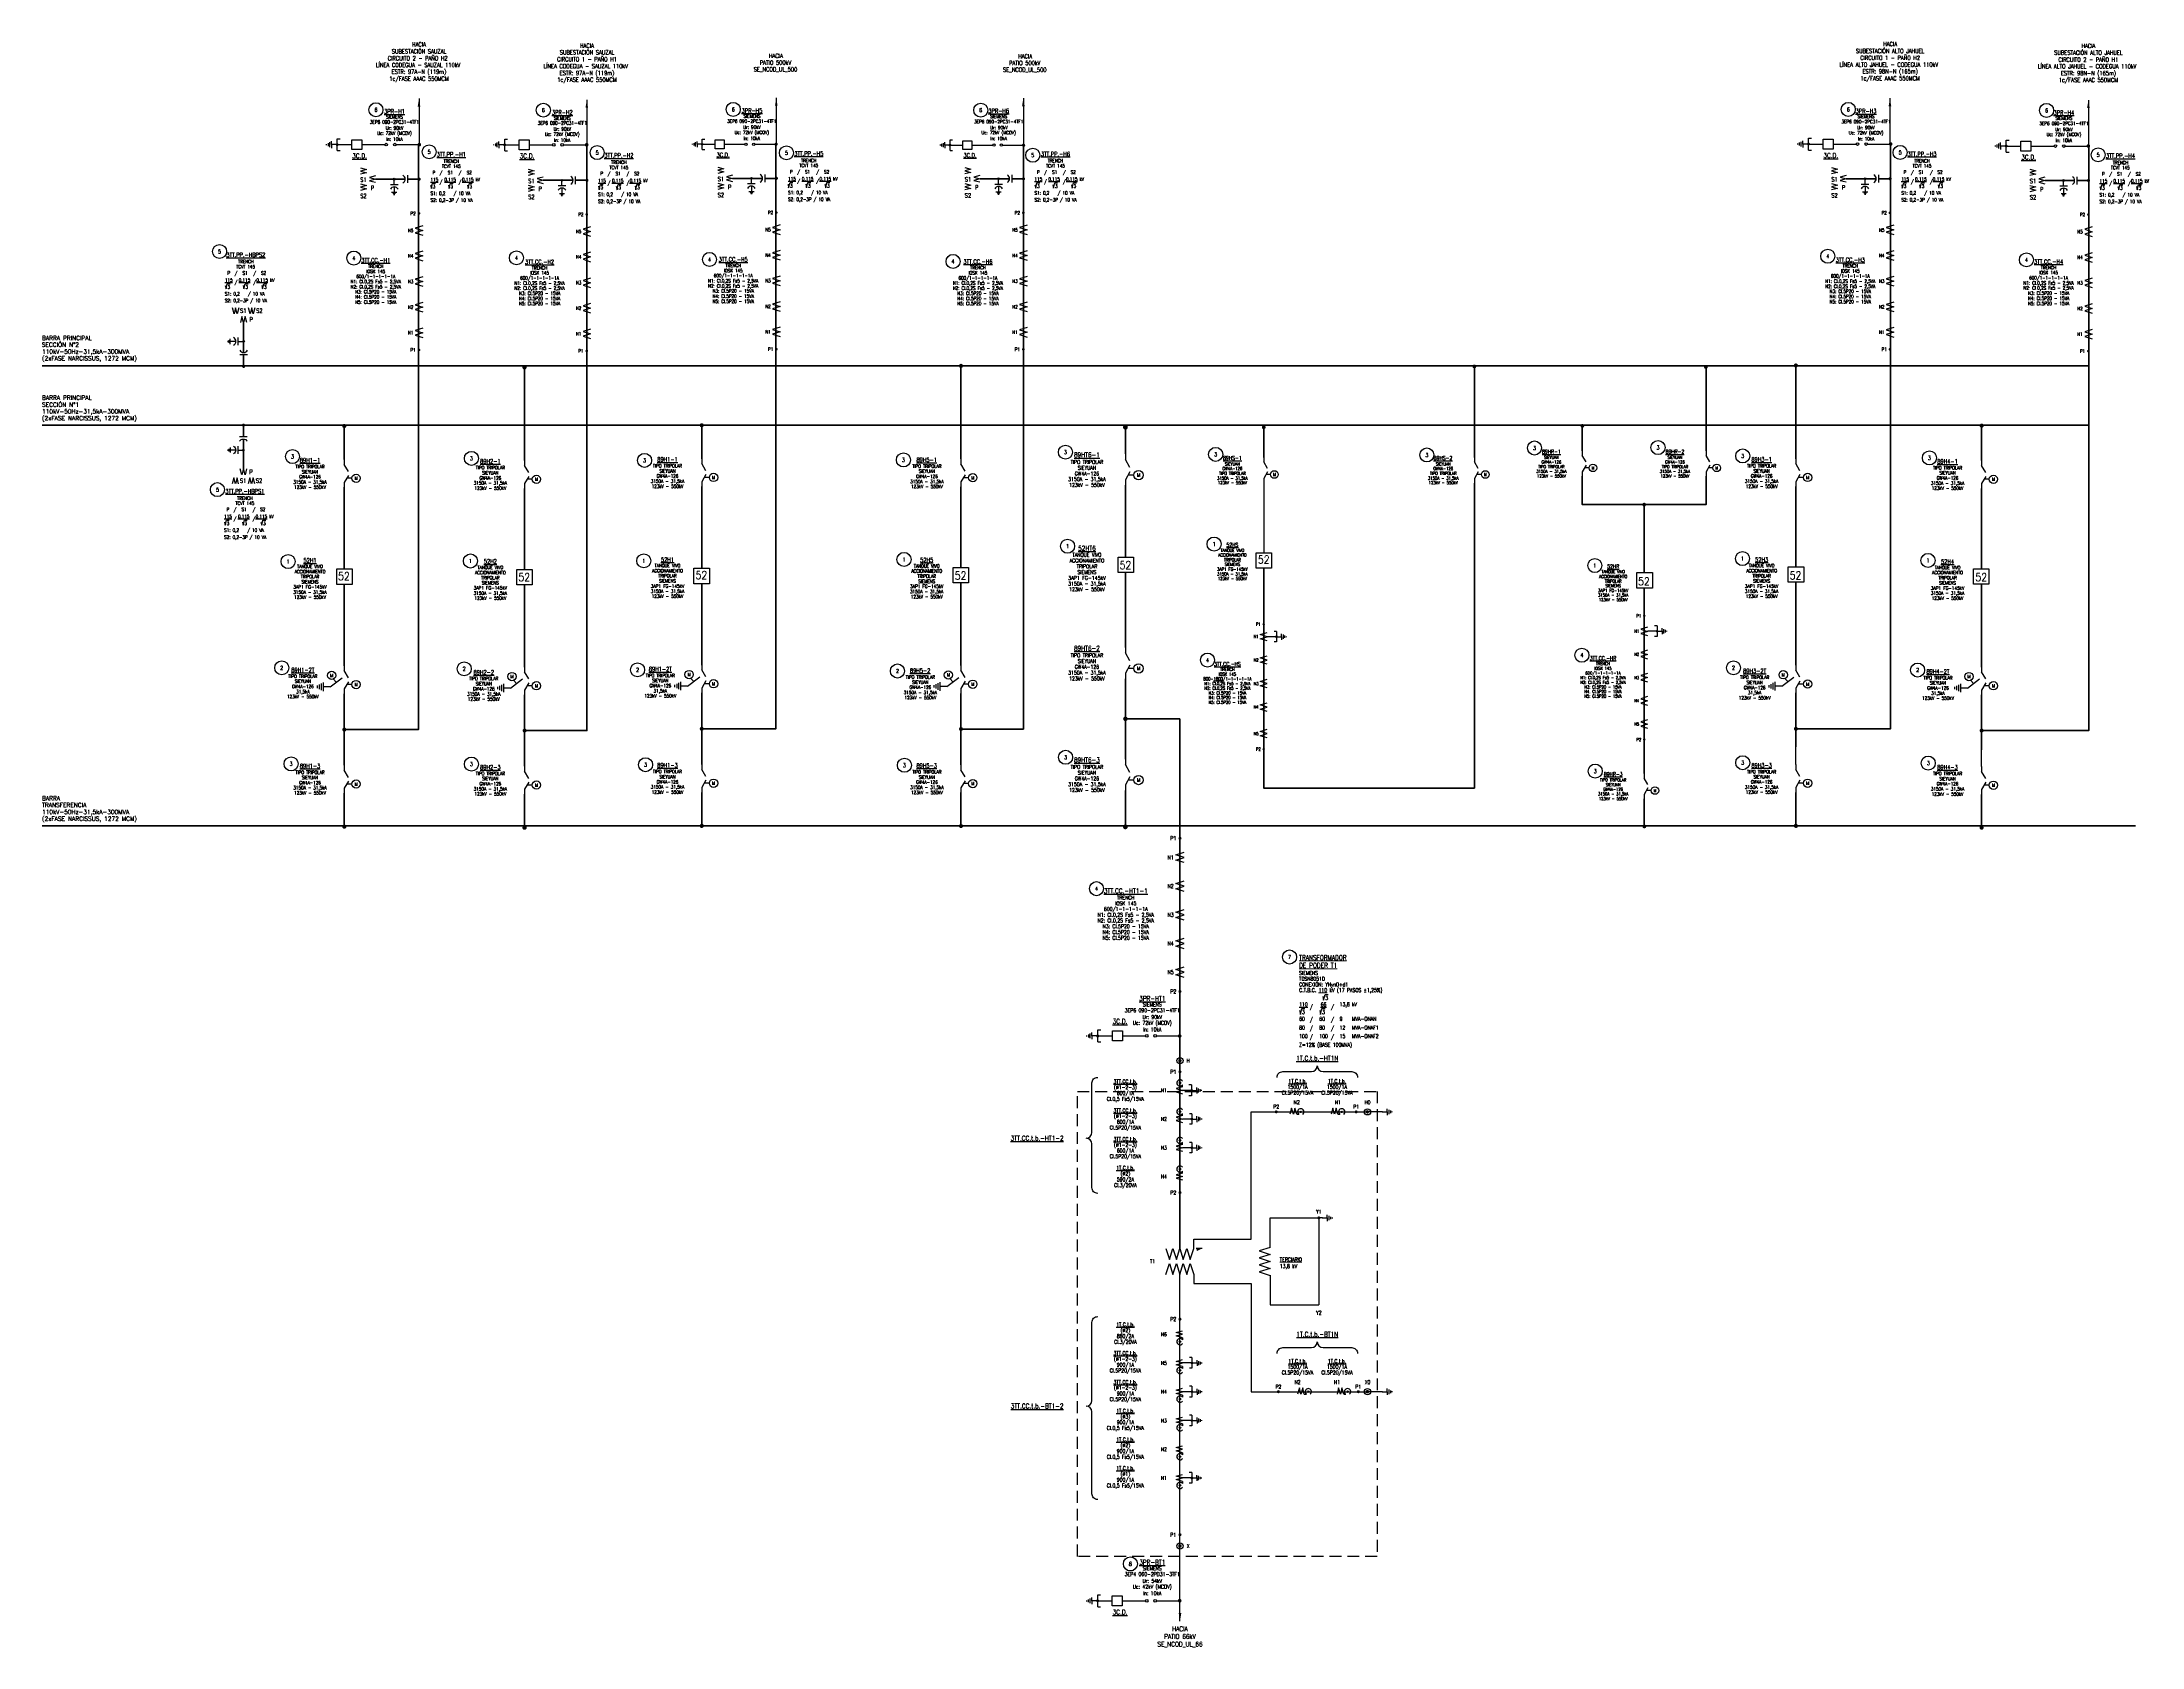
# Model space of a CAD drawing. Header units: millimetres. Extents: x 11399 to 12453, y 607 to 1412.
import ezdxf
from ezdxf.enums import TextEntityAlignment as Align

# ---------------------------------------------------------------- set-up
doc = ezdxf.new("R2010")
doc.units = ezdxf.units.MM
doc.linetypes.add('DASHED', pattern=[0.75, 0.5, -0.25])
doc.linetypes.add('HIDDENX2', pattern=[0.75, 0.5, -0.25])
for name, color, linetype in [('02TEXTOS', 12, 'Continuous'), ('4', 4, 'Continuous'), ('BARRAS', 3, 'Continuous'), ('CONDUCTOR', 30, 'Continuous'), ('DIAGRAMA', 32, 'Continuous'), ('EL-Nivel-110kV', 30, 'Continuous'), ('EL-Simbolos', 6, 'Continuous'), ('Futuro', 1, 'DASHED'), ('ITEMS NUEVOS', 7, 'Continuous'), ('SIMBOLOS', 6, 'Continuous'), ('Símbolos', 6, 'Continuous'), ('Textos', 7, 'Continuous')]:
    doc.layers.add(name, color=color, linetype=linetype)
doc.layers.add('EL-Nivel-220Kv', color=30, linetype='Continuous', lineweight=60)
doc.layers.add('Texto', color=7, linetype='Continuous', lineweight=20)
doc.styles.add('COLBUN', font='romans.shx', dxfattribs={"width": 0.75})
doc.styles.get("Standard").update_dxf_attribs({"font": 'arial.ttf'})
doc.styles.add('TRANSELEC', font='romans.shx', dxfattribs={"width": 0.85})
doc.dimstyles.new('ISO-25', dxfattribs={"dimtxt": 2.5, "dimasz": 2.5, "dimexe": 1.25, "dimexo": 0.625, "dimtad": 1, "dimtxsty": 'Standard', "dimcen": 2.5, "dimadec": 0, "dimazin": 0, "dimtfac": 1, "dimtmove": 0, "dimatfit": 3, "dimfxl": 1, "dimarcsym": 0})

# ---------------------------------------------------------------- blocks, each defined once
blk = doc.blocks.new('89')
at = {"color": 0, "linetype": 'ByBlock', "ltscale": 20}
for p, q in [((0, 8.2), (0, 5.3)), ((0, 8.2), (0, 5.3)), ((2.4, 1.1), (0, 5.3)), ((2.4, -1.1), (0, -5.3)), ((0, -5.3), (0, -8.2))]:
    blk.add_line(p, q, dxfattribs=at)
blk.add_lwpolyline([(4.5, -2.8), (1.5, -2.8)], dxfattribs=at)
blk.add_circle((6.9, -2.8), 2.44, dxfattribs=at)
at = {"layer": '02TEXTOS', "color": 8, "lineweight": 60, "style": 'TRANSELEC', "width": 0.85}
blk.add_text('M', height=1.95, dxfattribs=at).set_placement((6.9, -2.8), align=Align.MIDDLE_CENTER)
blk = doc.blocks.new('DIAG-27')
at = {"layer": 'Símbolos', "color": 0}
blk.add_lwpolyline([(3.2, 1), (-3.2, -1), (3.2, -3), (-3.2, -5), (3.2, -7)], dxfattribs=at)
blk = doc.blocks.new('TPC')
at = {"layer": 'CONDUCTOR', "linetype": 'ByBlock', "ltscale": 20}
h = blk.add_hatch(color=0, dxfattribs=at)
edge = h.paths.add_edge_path()
edge.add_arc((0, 19.4), 0.679, 0, 360)
at = {"color": 0, "linetype": 'ByBlock', "ltscale": 20}
for p, q in [((-12.2, 18.9), (-12.2, 19.9)), ((-11.3, 18.4), (-11.3, 20.4)), ((-10.5, 17.4), (-10.5, 21.4))]:
    blk.add_line(p, q, dxfattribs=at)
for points in [[(-4.4, 16.4), (-4.4, 22.4)], [(3, 9), (-3, 9)]]:
    blk.add_lwpolyline(points, dxfattribs=at)
for centre, start, end in [((-9.5, 19.4), 299.362, 60.638), ((0, 14.2), 209.362, 330.638)]:
    blk.add_arc(centre, 3.44, start, end, dxfattribs=at)
at = {"layer": 'CONDUCTOR', "color": 0, "linetype": 'ByBlock', "ltscale": 20}
blk.add_line((-6.1, 19.4), (-10.5, 19.4), dxfattribs=at)
blk.add_lwpolyline([(-4.4, 19.4), (0, 19.4)], dxfattribs=at)
blk.add_circle((0, 19.4), 0.679, dxfattribs=at)
at = {"layer": 'EL-Nivel-220Kv', "color": 0, "linetype": 'ByBlock', "ltscale": 20}
for p, q in [((0, 10.7), (0, 34.1)), ((0, 0), (0, 9))]:
    blk.add_line(p, q, dxfattribs=at)
at = {"layer": 'EL-Nivel-220Kv', "color": 0, "linetype": 'ByBlock', "ltscale": 20, "const_width": 1.25}
blk.add_lwpolyline([(0, 0.5, 1), (0, -0.7, 1)], format="xyb", close=True, dxfattribs=at)
at = {"layer": 'EL-Simbolos', "color": 0, "linetype": 'ByBlock', "ltscale": 20}
for p, q in [((-7.5, 41), (-8.8, 45.7)), ((-6.3, 45.7), (-7.5, 41)), ((-5, 41), (-6.3, 45.7)), ((-3.8, 45.7), (-5, 41)), ((-1.3, 38.8), (-2.5, 34.1)), ((0, 34.1), (-1.3, 38.8)), ((1.3, 38.8), (0, 34.1)), ((2.5, 34.1), (1.3, 38.8)), ((5, 41), (3.8, 45.7)), ((6.3, 45.7), (5, 41)), ((7.5, 41), (6.3, 45.7)), ((8.8, 45.7), (7.5, 41))]:
    blk.add_line(p, q, dxfattribs=at)
blk = doc.blocks.new('*U20')
at = {"layer": 'Futuro', "color": 0, "linetype": 'ByBlock', "lineweight": -3, "ltscale": 20}
for p, q in [((0, 0), (0, -2.8)), ((-15.7, -13), (-15.7, -11.6)), ((-14.5, -13.6), (-14.5, -11)), ((-13.4, -14.2), (-13.4, -10.4)), ((-12.2, -14.8), (-12.2, -9.8)), ((-8.3, -12.3), (-12.2, -12.3)), ((-8.3, -12.3), (-1.2, -7)), ((-6.4, -7.8), (-4.7, -9.6)), ((0, 0), (0, -2.8)), ((2.4, -7), (0, -2.8)), ((2.4, -9.3), (0, -13.5))]:
    blk.add_line(p, q, dxfattribs=at)
at = {"layer": 'Futuro', "color": 0, "lineweight": -3, "ltscale": 20}
blk.add_line((0, -13.5), (0, -16.3), dxfattribs=at)
at = {"layer": 'Futuro', "color": 0, "linetype": 'ByBlock', "lineweight": -3, "ltscale": 20}
blk.add_lwpolyline([(4.5, -11), (1.5, -11)], dxfattribs=at)
for centre in [(-7.4, -5.6), (6.9, -11)]:
    blk.add_circle(centre, 2.44, dxfattribs=at)
at = {"layer": '02TEXTOS', "color": 8, "lineweight": -3, "style": 'TRANSELEC', "width": 0.85}
blk.add_text('M', height=1.95, dxfattribs=at).set_placement((-7.4, -5.6), align=Align.MIDDLE)
blk.add_text('M', height=1.95, dxfattribs=at).set_placement((6.9, -11), align=Align.MIDDLE_CENTER)
blk = doc.blocks.new('ola')
at = {"layer": '4', "color": 7, "xscale": 0.8562864070705207, "yscale": 0.8562864070705207, "zscale": 0.8562864070705207}
blk.add_blockref('89', (11740, 1203.5), dxfattribs=at)
at = {"layer": '02TEXTOS', "color": 7, "lineweight": 200, "style": 'TRANSELEC', "width": 0.85}
blk.add_text('M', height=1.68, dxfattribs=at).set_placement((11745.9, 1201.1), align=Align.MIDDLE_CENTER)
blk = doc.blocks.new('Item')
at = {"layer": '4', "color": 252, "true_color": 0x939598}
blk.add_circle((11182.1, 1180.4), 3.52, dxfattribs=at)
at = {"color": 252, "true_color": 0x939598, "style": 'TRANSELEC', "width": 0.85}
blk.add_attdef('NUM', text='', height=1.97, dxfattribs=at).set_placement((11182.1, 1180.4), align=Align.MIDDLE)
blk = doc.blocks.new('ITEMS NUEVOS')
blk.add_circle((11735.7, 1320.1), 3.52)
at = {"color": 7, "style": 'TRANSELEC', "width": 0.85}
blk.add_attdef('NUM', text='', height=1.97, dxfattribs=at).set_placement((11735.7, 1320.1), align=Align.MIDDLE)

msp = doc.modelspace()

# ---------------------------------------------------------------- hatches: boundary and pattern name
at = {"true_color": 0x939598}
h = msp.add_hatch(color=252, dxfattribs=at)
h.dxf.hatch_style = 1
h.paths.add_polyline_path([(11978.3, 806.8), (11978.6, 805.6), (11981.2, 806.9)])
edge = h.paths.add_edge_path(flags=17)
edge.add_line((11981.2, 806.9), (11978.3, 806.8))
at = {"layer": 'CONDUCTOR', "true_color": 0x939598}
h = msp.add_hatch(color=252, dxfattribs=at)
h.dxf.hatch_style = 1
edge = h.paths.add_edge_path()
edge.add_arc((11588.2, 1326.2), 0.708, 0, 360)
h = msp.add_hatch(color=252, dxfattribs=at)
h.dxf.hatch_style = 1
edge = h.paths.add_edge_path()
edge.add_arc((11672.4, 1325.7), 0.708, 0, 360)
at = {"layer": 'CONDUCTOR', "true_color": 0xf26722}
h = msp.add_hatch(color=30, dxfattribs=at)
h.dxf.hatch_style = 1
edge = h.paths.add_edge_path()
edge.add_arc((11767.5, 1326.6), 0.708, 0, 360)
h = msp.add_hatch(color=30, dxfattribs=at)
h.dxf.hatch_style = 1
edge = h.paths.add_edge_path()
edge.add_arc((11891.5, 1326.5), 0.708, 0, 360)
at = {"layer": 'CONDUCTOR', "true_color": 0x939598}
h = msp.add_hatch(color=252, dxfattribs=at)
h.dxf.hatch_style = 1
edge = h.paths.add_edge_path()
edge.add_arc((12326.4, 1326.5), 0.708, 0, 360)
h = msp.add_hatch(color=252, dxfattribs=at)
h.dxf.hatch_style = 1
edge = h.paths.add_edge_path()
edge.add_arc((12426, 1325.6), 0.708, 0, 360)
h = msp.add_hatch(color=252, dxfattribs=at)
h.dxf.hatch_style = 1
edge = h.paths.add_edge_path()
edge.add_arc((11588.2, 1257.7), 0.708, 0, 360, ccw=False)
h = msp.add_hatch(color=252, dxfattribs=at)
h.dxf.hatch_style = 1
edge = h.paths.add_edge_path()
edge.add_arc((11672.4, 1257.2), 0.708, 0, 360, ccw=False)
at = {"layer": 'CONDUCTOR', "true_color": 0xf26722}
h = msp.add_hatch(color=30, dxfattribs=at)
h.dxf.hatch_style = 1
edge = h.paths.add_edge_path()
edge.add_arc((11767.5, 1258.1), 0.708, 0, 360, ccw=False)
h = msp.add_hatch(color=30, dxfattribs=at)
h.dxf.hatch_style = 1
edge = h.paths.add_edge_path()
edge.add_arc((11891.5, 1258), 0.708, 0, 360, ccw=False)
at = {"layer": 'CONDUCTOR', "true_color": 0x939598}
h = msp.add_hatch(color=252, dxfattribs=at)
h.dxf.hatch_style = 1
edge = h.paths.add_edge_path()
edge.add_arc((12326.4, 1258), 0.708, 0, 360, ccw=False)
h = msp.add_hatch(color=252, dxfattribs=at)
h.dxf.hatch_style = 1
edge = h.paths.add_edge_path()
edge.add_arc((12426, 1257.1), 0.708, 0, 360, ccw=False)
h = msp.add_hatch(color=252, dxfattribs=at)
h.dxf.hatch_style = 1
edge = h.paths.add_edge_path()
edge.add_arc((12012.1, 1120.1), 0.649, 0, 360)
h = msp.add_hatch(color=252, dxfattribs=at)
h.dxf.hatch_style = 1
edge = h.paths.add_edge_path()
edge.add_arc((12203.1, 1124.3), 0.641, 0, 360)
h = msp.add_hatch(color=252, dxfattribs=at)
h.dxf.hatch_style = 1
edge = h.paths.add_edge_path()
edge.add_arc((12012.1, 1057.4), 0.649, 0, 360, ccw=False)
h = msp.add_hatch(color=252, dxfattribs=at)
h.dxf.hatch_style = 1
edge = h.paths.add_edge_path()
edge.add_arc((12203.1, 1062.2), 0.641, 0, 360, ccw=False)
h = msp.add_hatch(color=252, dxfattribs=at)
h.dxf.hatch_style = 1
edge = h.paths.add_edge_path()
edge.add_arc((11970.1, 1012.7), 0.795, 0, 360)
h = msp.add_hatch(color=252, dxfattribs=at)
h.dxf.hatch_style = 1
edge = h.paths.add_edge_path()
edge.add_arc((11970.1, 935.8), 0.795, 0, 360, ccw=False)
h = msp.add_hatch(color=252, dxfattribs=at)
h.dxf.hatch_style = 1
edge = h.paths.add_edge_path()
edge.add_arc((11970.1, 895.5), 0.795, 0, 360, ccw=False)
h = msp.add_hatch(color=252, dxfattribs=at)
h.dxf.hatch_style = 1
edge = h.paths.add_edge_path()
edge.add_arc((12018.4, 875.4), 0.795, 0, 360, ccw=False)
h = msp.add_hatch(color=252, dxfattribs=at)
h.dxf.hatch_style = 1
edge = h.paths.add_edge_path()
edge.add_arc((12058.5, 875.4), 0.795, 0, 360, ccw=False)
h = msp.add_hatch(color=252, dxfattribs=at)
h.dxf.hatch_style = 1
edge = h.paths.add_edge_path()
edge.add_arc((11970.1, 834.9), 0.795, 0, 360, ccw=False)
h = msp.add_hatch(color=252, dxfattribs=at)
h.dxf.hatch_style = 1
edge = h.paths.add_edge_path()
edge.add_arc((12039.8, 822.2), 0.795, 0, 360, ccw=False)
h = msp.add_hatch(color=252, dxfattribs=at)
h.dxf.hatch_style = 1
edge = h.paths.add_edge_path()
edge.add_arc((11970.1, 771.4), 0.795, 0, 360, ccw=False)
h = msp.add_hatch(color=252, dxfattribs=at)
h.dxf.hatch_style = 1
edge = h.paths.add_edge_path()
edge.add_arc((12019.5, 735), 0.795, 180, 540)
h = msp.add_hatch(color=252, dxfattribs=at)
h.dxf.hatch_style = 1
edge = h.paths.add_edge_path()
edge.add_arc((12059.6, 735), 0.795, 180, 540)
h = msp.add_hatch(color=252, dxfattribs=at)
h.dxf.hatch_style = 1
edge = h.paths.add_edge_path()
edge.add_arc((11970.1, 663.2), 0.795, 0, 360, ccw=False)
at = {"layer": 'EL-Nivel-220Kv', "true_color": 0x939598}
h = msp.add_hatch(color=252, dxfattribs=at)
h.dxf.hatch_style = 1
edge = h.paths.add_edge_path()
edge.add_arc((11550.7, 1067.2), 1.01, 0, 360)
h = msp.add_hatch(color=252, dxfattribs=at)
h.dxf.hatch_style = 1
edge = h.paths.add_edge_path()
edge.add_arc((11641.2, 1066.7), 1.01, 0, 360)
at = {"layer": 'EL-Nivel-220Kv', "true_color": 0xf26722}
h = msp.add_hatch(color=30, dxfattribs=at)
h.dxf.hatch_style = 1
edge = h.paths.add_edge_path()
edge.add_arc((11730.1, 1067.6), 1.01, 0, 360)
h = msp.add_hatch(color=30, dxfattribs=at)
h.dxf.hatch_style = 1
edge = h.paths.add_edge_path()
edge.add_arc((11860.2, 1067.5), 1.01, 0, 360)
at = {"layer": 'EL-Nivel-220Kv', "true_color": 0x939598}
h = msp.add_hatch(color=252, dxfattribs=at)
h.dxf.hatch_style = 1
edge = h.paths.add_edge_path()
edge.add_arc((11942.7, 1072.6), 1.14, 0, 360)
h = msp.add_hatch(color=252, dxfattribs=at)
h.dxf.hatch_style = 1
edge = h.paths.add_edge_path()
edge.add_arc((12279.2, 1067.6), 1.01, 0, 360)
h = msp.add_hatch(color=252, dxfattribs=at)
h.dxf.hatch_style = 1
edge = h.paths.add_edge_path()
edge.add_arc((12372.4, 1066.7), 1.01, 0, 360)
at = {"layer": 'EL-Simbolos', "true_color": 0x939598}
h = msp.add_hatch(color=252, dxfattribs=at)
h.dxf.hatch_style = 1
h.paths.add_polyline_path([(11970.4, 889.9, 1), (11969.7, 889.9, 1)])
h = msp.add_hatch(color=252, dxfattribs=at)
h.dxf.hatch_style = 1
h.paths.add_polyline_path([(11970.4, 875.5, 1), (11969.7, 875.5, 1)])
h = msp.add_hatch(color=252, dxfattribs=at)
h.dxf.hatch_style = 1
h.paths.add_polyline_path([(12030.7, 875, 1), (12030.7, 875.8, 1)])
h = msp.add_hatch(color=252, dxfattribs=at)
h.dxf.hatch_style = 1
h.paths.add_polyline_path([(12051.3, 875, 1), (12051.3, 875.8, 1)])
h = msp.add_hatch(color=252, dxfattribs=at)
h.dxf.hatch_style = 1
h.paths.add_polyline_path([(11970.4, 861.1, 1), (11969.7, 861.1, 1)])
h = msp.add_hatch(color=252, dxfattribs=at)
h.dxf.hatch_style = 1
h.paths.add_polyline_path([(11970.4, 846.7, 1), (11969.7, 846.7, 1)])
h = msp.add_hatch(color=252, dxfattribs=at)
h.dxf.hatch_style = 1
h.paths.add_polyline_path([(11970.4, 760.1, -1), (11969.7, 760.1, -1)])
h = msp.add_hatch(color=252, dxfattribs=at)
h.dxf.hatch_style = 1
h.paths.add_polyline_path([(11970.4, 745.7, -1), (11969.7, 745.7, -1)])
h = msp.add_hatch(color=252, dxfattribs=at)
h.dxf.hatch_style = 1
h.paths.add_polyline_path([(11970.4, 731.3, -1), (11969.7, 731.3, -1)])
h = msp.add_hatch(color=252, dxfattribs=at)
h.dxf.hatch_style = 1
h.paths.add_polyline_path([(12034.5, 734.6, 1), (12034.5, 735.3, 1)])
h = msp.add_hatch(color=252, dxfattribs=at)
h.dxf.hatch_style = 1
h.paths.add_polyline_path([(12054.2, 734.6, 1), (12054.2, 735.3, 1)])
h = msp.add_hatch(color=252, dxfattribs=at)
h.dxf.hatch_style = 1
h.paths.add_polyline_path([(11970.4, 716.9, -1), (11969.7, 716.9, -1)])
h = msp.add_hatch(color=252, dxfattribs=at)
h.dxf.hatch_style = 1
h.paths.add_polyline_path([(11970.4, 702.4, -1), (11969.7, 702.4, -1)])
h = msp.add_hatch(color=252, dxfattribs=at)
h.dxf.hatch_style = 1
h.paths.add_polyline_path([(11970.4, 688, -1), (11969.7, 688, -1)])

# ---------------------------------------------------------------- linework, layer by layer
at = {"color": 252, "linetype": 'ByBlock', "lineweight": -2, "ltscale": 15, "true_color": 0x939598}
for p, q in [((11541.8, 1360.5), (11541.8, 1360.9)), ((11542.7, 1360), (11542.7, 1361.4)), ((11543.5, 1359.5), (11543.5, 1361.9)), ((11544.3, 1360.7), (11544.3, 1362.4)), ((11544.3, 1360.7), (11544.3, 1359)), ((11547, 1360.7), (11544.3, 1360.7)), ((11547.2, 1363.6), (11548.6, 1363.6)), ((11547.2, 1360.9), (11547.2, 1363.6)), ((11547.2, 1357.7), (11547.2, 1360.5)), ((11547.4, 1360.7), (11554.5, 1360.7)), ((11547.4, 1360.7), (11554.5, 1360.7)), ((11559.5, 1360.7), (11571.1, 1360.7)), ((11576.8, 1360.7), (11588.4, 1360.7)), ((11625.8, 1360.4), (11625.8, 1360.8)), ((11626.7, 1359.9), (11626.7, 1361.3)), ((11627.5, 1359.4), (11627.5, 1361.8)), ((11628.3, 1360.6), (11628.3, 1362.3)), ((11628.3, 1360.6), (11628.3, 1358.9)), ((11631, 1360.6), (11628.3, 1360.6)), ((11631.2, 1363.5), (11632.6, 1363.5)), ((11631.2, 1360.8), (11631.2, 1363.5)), ((11631.2, 1357.6), (11631.2, 1360.4)), ((11631.4, 1360.6), (11638.5, 1360.6)), ((11631.4, 1360.6), (11638.5, 1360.6)), ((11643.5, 1360.6), (11655.1, 1360.6)), ((11660.8, 1360.6), (11672.4, 1360.6)), ((12280.2, 1360.7), (12280.2, 1361.2)), ((12281, 1360.2), (12281, 1361.7)), ((12281.8, 1359.8), (12281.8, 1362.1)), ((12282.7, 1361), (12282.7, 1362.6)), ((12282.7, 1361), (12282.7, 1359.3)), ((12285.3, 1361), (12282.7, 1361)), ((12285.5, 1363.9), (12287, 1363.9)), ((12285.5, 1361.2), (12285.5, 1363.9)), ((12285.5, 1358), (12285.5, 1360.7)), ((12285.7, 1361), (12292.9, 1361)), ((12285.7, 1361), (12292.9, 1361)), ((12297.9, 1361), (12309.5, 1361)), ((12315.1, 1361), (12326.7, 1361)), ((12379.4, 1359.8), (12379.4, 1360.2)), ((12380.2, 1359.3), (12380.2, 1360.7)), ((12381.1, 1358.8), (12381.1, 1361.2)), ((12381.9, 1360), (12381.9, 1361.7)), ((12381.9, 1360), (12381.9, 1358.3)), ((12384.5, 1360), (12381.9, 1360)), ((12384.8, 1362.9), (12386.2, 1362.9)), ((12384.8, 1360.2), (12384.8, 1362.9)), ((12384.8, 1357), (12384.8, 1359.8)), ((12385, 1360), (12392.1, 1360)), ((12385, 1360), (12392.1, 1360)), ((12397.1, 1360), (12408.7, 1360)), ((12414.3, 1360), (12425.9, 1360)), ((11547.2, 1357.7), (11548.6, 1357.7)), ((11631.2, 1357.6), (11632.6, 1357.6)), ((12285.5, 1358), (12287, 1358)), ((12384.8, 1357), (12386.2, 1357)), ((11923.4, 913.3), (11923.4, 913.8)), ((11924.3, 912.8), (11924.3, 914.2)), ((11925.1, 912.4), (11925.1, 914.7)), ((11925.9, 913.5), (11925.9, 915.2)), ((11925.9, 913.5), (11925.9, 911.9)), ((11928.6, 913.5), (11925.9, 913.5)), ((11928.8, 916.5), (11930.3, 916.5)), ((11928.8, 913.8), (11928.8, 916.5)), ((11928.8, 910.5), (11928.8, 913.3)), ((11928.8, 910.5), (11930.3, 910.5)), ((11929, 913.5), (11936.2, 913.5)), ((11929, 913.5), (11936.2, 913.5)), ((11941.2, 913.5), (11952.8, 913.5)), ((11958.4, 913.5), (11970, 913.5)), ((11928.8, 633), (11930.2, 633)), ((11928.8, 630.3), (11928.8, 633)), ((11923.4, 629.8), (11923.4, 630.3)), ((11924.2, 629.4), (11924.2, 630.8)), ((11925.1, 628.9), (11925.1, 631.2)), ((11925.9, 630.1), (11925.9, 631.7)), ((11925.9, 630.1), (11925.9, 628.4)), ((11928.5, 630.1), (11925.9, 630.1)), ((11928.8, 627.1), (11928.8, 629.8)), ((11928.8, 627.1), (11930.2, 627.1)), ((11929, 630.1), (11936.1, 630.1)), ((11929, 630.1), (11936.1, 630.1)), ((11941.1, 630.1), (11952.7, 630.1)), ((11958.3, 630.1), (11969.9, 630.1))]:
    msp.add_line(p, q, dxfattribs=at)
at = {"color": 7, "linetype": 'ByBlock', "lineweight": -2, "ltscale": 15}
for p, q in [((11725.5, 1360.7), (11725.5, 1361.1)), ((11726.3, 1360.2), (11726.3, 1361.5)), ((11727, 1359.8), (11727, 1361.9)), ((11727.8, 1360.9), (11727.8, 1362.3)), ((11727.8, 1360.9), (11727.8, 1359.4)), ((11730.1, 1360.9), (11727.8, 1360.9)), ((11730.3, 1363.5), (11731.6, 1363.5)), ((11730.3, 1361.1), (11730.3, 1363.5)), ((11730.3, 1358.2), (11730.3, 1360.7)), ((11730.5, 1360.9), (11736.9, 1360.9)), ((11730.5, 1360.9), (11736.9, 1360.9)), ((11741.4, 1360.9), (11751.7, 1360.9)), ((11756.8, 1360.9), (11767.1, 1360.9)), ((11849.9, 1360.3), (11849.9, 1360.7)), ((11850.6, 1359.8), (11850.6, 1361.1)), ((11851.4, 1359.4), (11851.4, 1361.5)), ((11852.1, 1360.5), (11852.1, 1362)), ((11852.1, 1360.5), (11852.1, 1359)), ((11854.5, 1360.5), (11852.1, 1360.5)), ((11854.7, 1363.1), (11856, 1363.1)), ((11854.7, 1360.7), (11854.7, 1363.1)), ((11854.7, 1357.8), (11854.7, 1360.3)), ((11854.9, 1360.5), (11861.2, 1360.5)), ((11854.9, 1360.5), (11861.2, 1360.5)), ((11865.7, 1360.5), (11876.1, 1360.5)), ((11881.1, 1360.5), (11891.5, 1360.5)), ((11730.3, 1358.2), (11731.6, 1358.2)), ((11854.7, 1357.8), (11856, 1357.8))]:
    msp.add_line(p, q, dxfattribs=at)
at = {"color": 252, "true_color": 0x939598}
msp.add_line((11981.2, 806.9), (11978.3, 806.8), dxfattribs=at)
at = {"color": 252, "linetype": 'ByBlock', "lineweight": -2, "ltscale": 15, "true_color": 0x939598, "const_width": 0.752}
for points in [[(11546.8, 1360.7, -1), (11547.5, 1360.7, -1)], [(11630.8, 1360.6, -1), (11631.5, 1360.6, -1)], [(12285.2, 1361, -1), (12285.9, 1361, -1)], [(12384.4, 1360, -1), (12385.1, 1360, -1)], [(11928.4, 913.5, -1), (11929.2, 913.5, -1)], [(11928.4, 630.1, -1), (11929.1, 630.1, -1)]]:
    msp.add_lwpolyline(points, format="xyb", close=True, dxfattribs=at)
at = {"color": 252, "linetype": 'ByBlock', "lineweight": -2, "ltscale": 15, "true_color": 0x939598}
for points in [[(11559.5, 1358.2), (11554.5, 1358.2), (11554.5, 1363.2), (11559.5, 1363.2)], [(11643.5, 1358.1), (11638.5, 1358.1), (11638.5, 1363.1), (11643.5, 1363.1)], [(12297.9, 1358.5), (12292.9, 1358.5), (12292.9, 1363.5), (12297.9, 1363.5)], [(12397.1, 1357.5), (12392.1, 1357.5), (12392.1, 1362.5), (12397.1, 1362.5)], [(11941.2, 911), (11936.2, 911), (11936.2, 916), (11941.2, 916)], [(11941.1, 627.6), (11936.1, 627.6), (11936.1, 632.6), (11941.1, 632.6)]]:
    msp.add_lwpolyline(points, close=True, dxfattribs=at)
at = {"color": 252, "linetype": 'ByBlock', "lineweight": -2, "ltscale": 20, "true_color": 0x939598, "const_width": 0.94}
for points in [[(11587.9, 1360.7, 1), (11588.8, 1360.7, 1)], [(11671.9, 1360.6, 1), (11672.8, 1360.6, 1)], [(12326.3, 1361, 1), (12327.2, 1361, 1)], [(12425.5, 1360, 1), (12426.4, 1360, 1)], [(11969.5, 913.5, 1), (11970.4, 913.5, 1)], [(11969.5, 630.1, 1), (11970.4, 630.1, 1)]]:
    msp.add_lwpolyline(points, format="xyb", close=True, dxfattribs=at)
at = {"color": 7, "linetype": 'ByBlock', "lineweight": -2, "ltscale": 15, "const_width": 0.672}
for points in [[(11730, 1360.9, -1), (11730.6, 1360.9, -1)], [(11854.3, 1360.5, -1), (11855, 1360.5, -1)]]:
    msp.add_lwpolyline(points, format="xyb", close=True, dxfattribs=at)
at = {"color": 7, "linetype": 'ByBlock', "lineweight": -2, "ltscale": 15}
for points in [[(11741.4, 1358.6), (11736.9, 1358.6), (11736.9, 1363.1), (11741.4, 1363.1)], [(11865.7, 1358.2), (11861.2, 1358.2), (11861.2, 1362.7), (11865.7, 1362.7)]]:
    msp.add_lwpolyline(points, close=True, dxfattribs=at)
at = {"color": 7, "linetype": 'ByBlock', "lineweight": -2, "ltscale": 20, "const_width": 0.84}
for points in [[(11767, 1360.9, 1), (11767.8, 1360.9, 1)], [(11891.2, 1360.4, 1), (11892, 1360.4, 1)]]:
    msp.add_lwpolyline(points, format="xyb", close=True, dxfattribs=at)
at = {"color": 252, "linetype": 'ByBlock', "lineweight": -2, "ltscale": 15, "true_color": 0x939598}
for centre in [(11571.8, 1360.7), (11576.1, 1360.7), (11655.8, 1360.6), (11660.1, 1360.6), (12310.1, 1361), (12314.4, 1361), (12409.4, 1360), (12413.7, 1360), (11953.4, 913.5), (11957.7, 913.5), (11953.4, 630.1), (11957.7, 630.1)]:
    msp.add_circle(centre, 0.67, dxfattribs=at)
at = {"color": 7, "linetype": 'ByBlock', "lineweight": -2, "ltscale": 15}
for centre in [(11752.3, 1360.9), (11756.2, 1360.9), (11876.7, 1360.5), (11880.5, 1360.5)]:
    msp.add_circle(centre, 0.598, dxfattribs=at)
at = {"layer": '02TEXTOS', "color": 252, "true_color": 0x939598}
for points in [[(11594, 1340.4), (11594.4, 1338.7), (11595, 1341.3), (11596.4, 1341.3)], [(11603, 1340.4), (11603.3, 1338.7), (11604, 1341.3), (11605.4, 1341.3)], [(11612.5, 1340.4), (11612.9, 1338.7), (11613.5, 1341.3), (11614.9, 1341.3)], [(11678.2, 1339.8), (11678.6, 1338.1), (11679.2, 1340.7), (11680.7, 1340.7)], [(11687.2, 1339.8), (11687.6, 1338.1), (11688.2, 1340.7), (11689.6, 1340.7)], [(11696.6, 1339.8), (11697, 1338.1), (11697.6, 1340.7), (11699, 1340.7)], [(11696.6, 1339.8), (11697, 1338.1), (11697.6, 1340.7), (11699, 1340.7)], [(12332.3, 1340.6), (12332.6, 1338.9), (12333.3, 1341.5), (12334.7, 1341.5)], [(12341.3, 1340.6), (12341.6, 1338.9), (12342.3, 1341.5), (12343.7, 1341.5)], [(12350.6, 1340.6), (12351, 1338.9), (12351.6, 1341.5), (12353, 1341.5)], [(12431.8, 1339.7), (12432.2, 1338), (12432.8, 1340.6), (12434.2, 1340.6)], [(12440.8, 1339.7), (12441.2, 1338), (12441.8, 1340.6), (12443.2, 1340.6)], [(12450.2, 1339.7), (12450.5, 1338), (12451.2, 1340.6), (12452.6, 1340.6)], [(11491, 1290), (11491.4, 1288.3), (11492, 1290.9), (11493.4, 1290.9)], [(11500, 1290), (11500.3, 1288.3), (11501, 1290.9), (11502.4, 1290.9)], [(11509.3, 1290), (11509.7, 1288.3), (11510.3, 1290.9), (11511.8, 1290.9)], [(11490.6, 1171.3), (11490.9, 1169.7), (11491.6, 1172.3), (11493, 1172.3)], [(11499.6, 1171.3), (11499.9, 1169.7), (11500.6, 1172.3), (11502, 1172.3)], [(11508.9, 1171.3), (11509.3, 1169.7), (11509.9, 1172.3), (11511.4, 1172.3)], [(12041.8, 933.3), (12042.2, 931.4), (12042.9, 934.3), (12044.5, 934.3)], [(12030.1, 926.2), (12030.5, 924.3), (12031.2, 927.3), (12032.8, 927.3)], [(12040.2, 926.2), (12040.6, 924.3), (12041.3, 927.3), (12042.9, 927.3)]]:
    msp.add_lwpolyline(points, dxfattribs=at)
at = {"layer": '02TEXTOS'}
for points in [[(11773.4, 1340.8), (11773.7, 1339.1), (11774.4, 1341.7), (11775.8, 1341.7)], [(11782.4, 1340.8), (11782.7, 1339.1), (11783.3, 1341.7), (11784.8, 1341.7)], [(11791.9, 1340.8), (11792.3, 1339.1), (11792.9, 1341.7), (11794.3, 1341.7)], [(11897.3, 1340.6), (11897.7, 1338.9), (11898.3, 1341.5), (11899.7, 1341.5)], [(11906.3, 1340.6), (11906.7, 1338.9), (11907.3, 1341.5), (11908.7, 1341.5)], [(11915.7, 1340.6), (11916, 1338.9), (11916.7, 1341.5), (11918.1, 1341.5)], [(11915.7, 1340.6), (11916, 1338.9), (11916.7, 1341.5), (11918.1, 1341.5)]]:
    msp.add_lwpolyline(points, dxfattribs=at)
at = {"layer": '02TEXTOS', "color": 252, "true_color": 0x939598}
for points in [[(11925.9, 865.1), (11925.9, 889.9, -0.414214), (11928.8, 892.7)], [(12018.8, 892.7, -0.414214), (12021.7, 895.6), (12036.1, 895.6)], [(12041.9, 895.6), (12056.3, 895.6, -0.414214), (12059.2, 892.7)], [(11928.8, 834.5, -0.414214), (11925.9, 837.4), (11925.9, 859.3)], [(11925.9, 730.6), (11925.9, 769.8, -0.414214), (11928.8, 772.7)], [(12018.8, 754.2, -0.414214), (12021.7, 757.1), (12036.1, 757.1)], [(12041.9, 757.1), (12056.3, 757.1, -0.414214), (12059.2, 754.2)], [(11928.8, 680.9, -0.414214), (11925.9, 683.8), (11925.9, 724.9)]]:
    msp.add_lwpolyline(points, format="xyb", dxfattribs=at)
for centre, start, end in [((12036.1, 898.5), 270, 0), ((12041.9, 898.5), 180, 270), ((11923, 865.1), 270, 0), ((11923, 859.3), 0, 90), ((12036.1, 760), 270, 0), ((12041.9, 760), 180, 270), ((11923, 730.6), 270, 0), ((11923, 724.9), 0, 90)]:
    msp.add_arc(centre, 2.88, start, end, dxfattribs=at)
at = {"layer": 'BARRAS', "color": 252, "lineweight": 60, "true_color": 0x939598}
for p, q in [((11399, 1249.8), (12426.2, 1249.8)), ((11399, 1219.9), (12426.2, 1219.9)), ((11399, 1018.9), (12449.7, 1018.9))]:
    msp.add_line(p, q, dxfattribs=at)
at = {"layer": 'CONDUCTOR', "color": 252, "true_color": 0x939598}
for p, q in [((12071.7, 875.4), (12064.6, 875.4)), ((12071.5, 875.4), (12074.1, 875.4)), ((12074.1, 875.4), (12074.1, 877)), ((12074.1, 875.4), (12074.1, 873.8)), ((12074.9, 876.5), (12074.9, 874.3)), ((12075.7, 876.1), (12075.7, 874.7)), ((12076.5, 875.6), (12076.5, 875.2)), ((12039.8, 822.2), (12039.8, 778.6)), ((12041.6, 822.2), (12039.8, 822.2)), ((12041.5, 822.2), (12044, 822.2)), ((12044, 822.2), (12044, 823.8)), ((12044, 822.2), (12044, 820.6)), ((12044.8, 823.3), (12044.8, 821)), ((12045.6, 822.8), (12045.6, 821.5)), ((12046.4, 822.4), (12046.4, 821.9)), ((12071.7, 735), (12064.6, 735)), ((12071.5, 735), (12074.1, 735)), ((12074.1, 735), (12074.1, 736.6)), ((12074.1, 735), (12074.1, 733.4)), ((12074.9, 736.1), (12074.9, 733.8)), ((12075.7, 735.6), (12075.7, 734.3)), ((12076.5, 735.2), (12076.5, 734.7))]:
    msp.add_line(p, q, dxfattribs=at)
for points in [[(11977.1, 806.9), (11977.1, 811.5), (12005.9, 811.5), (12005.9, 875.4), (12064.1, 875.4)], [(12015.4, 807.4), (12015.4, 822.2), (12039.8, 822.2)], [(11977.1, 793.8), (11977.1, 789.3), (12005.9, 789.3), (12005.9, 735), (12064, 735)], [(12015.4, 793.4), (12015.4, 778.6), (12039.8, 778.6)]]:
    msp.add_lwpolyline(points, dxfattribs=at)
at = {"layer": 'DIAGRAMA', "color": 252, "true_color": 0x939598}
for p, q in [((11970, 901.5), (11970, 900.7)), ((11970, 657.2), (11970, 658))]:
    msp.add_line(p, q, dxfattribs=at)
at = {"layer": 'EL-Nivel-110kV', "color": 252, "true_color": 0x939598}
for p, q in [((12012.1, 1191), (12012.1, 1155.9)), ((12279.2, 1049.7), (12279.2, 1058.6)), ((12372.4, 1048.7), (12372.4, 1057))]:
    msp.add_line(p, q, dxfattribs=at)
at = {"layer": 'EL-Nivel-110kV', "color": 252, "true_color": 0x939598, "const_width": 1.07}
msp.add_lwpolyline([(12278.7, 1249.9, -1), (12279.7, 1249.9, -1)], format="xyb", close=True, dxfattribs=at)
at = {"layer": 'EL-Nivel-220Kv', "color": 252, "true_color": 0x939598}
for p, q in [((11641.2, 1202.2), (11641.2, 1249)), ((12117.9, 1203.8), (12117.9, 1249.5)), ((12234.1, 1207), (12234.1, 1249.2)), ((12279.2, 1203.1), (12279.2, 1249.9)), ((11550.7, 1202.7), (11550.7, 1219.5)), ((11942.7, 1205.5), (11942.7, 1218.9)), ((12012.1, 1203.8), (12012.1, 1219)), ((12172, 1207), (12172, 1219.5)), ((12372.4, 1202.2), (12372.4, 1218.9)), ((11550.7, 1188.8), (11550.7, 1147.8)), ((11641.2, 1188.2), (11641.2, 1147.6)), ((11942.7, 1189.8), (11942.7, 1153.8)), ((12279.2, 1189.1), (12279.2, 1148.8)), ((12372.4, 1188.2), (12372.4, 1147.8)), ((12203.1, 1180.1), (12203.1, 1146)), ((11550.7, 1099.2), (11550.7, 1140)), ((11641.2, 1098.6), (11641.2, 1139.9)), ((11942.7, 1108.4), (11942.7, 1146.1)), ((12279.2, 1099.5), (12279.2, 1141)), ((12372.4, 1098.6), (12372.4, 1140.1)), ((12203.1, 1045.2), (12203.1, 1138.1)), ((11942.7, 1072.6), (11942.7, 1092.7)), ((12279.2, 1058.6), (12279.2, 1085.6)), ((11550.7, 1067.2), (11550.7, 1085.2)), ((11641.2, 1066), (11641.2, 1084.7)), ((12372.4, 1057), (12372.4, 1084.6)), ((11550.7, 1049.3), (11550.7, 1067.2)), ((11641.2, 1048.8), (11641.2, 1066)), ((11942.7, 1052.4), (11942.7, 1072.6)), ((11550.7, 1018.5), (11550.7, 1035.3)), ((11641.2, 1018), (11641.2, 1034.8)), ((11942.7, 1036.7), (11942.7, 1018.4)), ((12279.2, 1018.8), (12279.2, 1035.7)), ((12372.4, 1017.9), (12372.4, 1034.7)), ((12203.1, 1018.5), (12203.1, 1032.5))]:
    msp.add_line(p, q, dxfattribs=at)
at = {"layer": 'EL-Nivel-220Kv', "color": 30, "true_color": 0xf26722}
for p, q in [((11860.2, 1203), (11860.2, 1249.7)), ((11730.1, 1203.1), (11730.1, 1219.9)), ((11730.1, 1189.1), (11730.1, 1148.2)), ((11860.2, 1189), (11860.2, 1148.6)), ((11730.1, 1099.6), (11730.1, 1140.4)), ((11860.2, 1099.4), (11860.2, 1140.9)), ((11730.1, 1067.6), (11730.1, 1085.6)), ((11860.2, 1066.8), (11860.2, 1085.4)), ((11730.1, 1049.7), (11730.1, 1067.6)), ((11860.2, 1049.5), (11860.2, 1066.8)), ((11730.1, 1018.9), (11730.1, 1035.7)), ((11860.2, 1018.7), (11860.2, 1035.6))]:
    msp.add_line(p, q, dxfattribs=at)
at = {"layer": 'EL-Nivel-220Kv', "color": 252, "true_color": 0x939598}
for points in [[(11550.7, 1067.2), (11587.9, 1067.2), (11587.9, 1360.8)], [(11641.2, 1066.7), (11672.5, 1066.7), (11672.5, 1360.2)], [(12279.2, 1067.6), (12326.7, 1067.6), (12326.7, 1361.1)], [(12372.4, 1066.7), (12426.2, 1066.7), (12426.2, 1360.2)], [(12012.1, 1148.2), (12012.1, 1037.9), (12117.9, 1037.9), (12117.9, 1190.9)], [(12172, 1194.3), (12172, 1180.1), (12234.1, 1180.1), (12234.1, 1194.3)], [(11942.7, 1072.6), (11970, 1072.6), (11970, 885.1)], [(11970.1, 806.9), (11970.1, 899.6)]]:
    msp.add_lwpolyline(points, dxfattribs=at)
at = {"layer": 'EL-Nivel-220Kv', "color": 30, "true_color": 0xf26722}
for points in [[(11730.1, 1067.6), (11767.3, 1067.6), (11767.3, 1361.1)], [(11860.2, 1067.5), (11891.5, 1067.5), (11891.5, 1359.6)]]:
    msp.add_lwpolyline(points, dxfattribs=at)
at = {"layer": 'EL-Nivel-220Kv', "color": 252, "true_color": 0x939598}
for points, const_width in [([(11640.6, 1249, -1), (11641.7, 1249, -1)], 1.07), ([(12117.4, 1249.4, -1), (12118.3, 1249.4, -1)], 0.983), ([(12233.6, 1249.1, -1), (12234.5, 1249.1, -1)], 0.972), ([(11550.2, 1219.5, -1), (11551.2, 1219.5, -1)], 1.07), ([(12011.7, 1218.9, -1), (12012.6, 1218.9, -1)], 0.983), ([(12171.6, 1219.6, -1), (12172.5, 1219.6, -1)], 0.972), ([(12371.9, 1219.7, -1), (12372.9, 1219.7, -1)], 1.07), ([(12202.6, 1180.1, -1), (12203.5, 1180.1, -1)], 0.972), ([(11550.2, 1018.5, -1), (11551.2, 1018.5, -1)], 1.07), ([(11640.6, 1018, -1), (11641.7, 1018, -1)], 1.07), ([(11942.1, 1018.4, -1), (11943.3, 1018.4, -1)], 1.2), ([(12202.7, 1018.6, -1), (12203.6, 1018.6, -1)], 0.972), ([(12278.7, 1018.9, -1), (12279.7, 1018.9, -1)], 1.07), ([(12371.9, 1018, -1), (12372.9, 1018, -1)], 1.07)]:
    msp.add_lwpolyline(points, format="xyb", close=True, dxfattribs=dict(at, const_width=const_width))
at = {"layer": 'EL-Nivel-220Kv', "color": 30, "true_color": 0xf26722, "const_width": 1.07}
for points in [[(11859.7, 1249.7, -1), (11860.7, 1249.7, -1)], [(11729.6, 1219.9, -1), (11730.6, 1219.9, -1)], [(11729.6, 1018.9, -1), (11730.6, 1018.9, -1)], [(11859.7, 1018.8, -1), (11860.7, 1018.8, -1)]]:
    msp.add_lwpolyline(points, format="xyb", close=True, dxfattribs=at)
at = {"layer": 'EL-Nivel-220Kv', "color": 8, "const_width": 1.2}
msp.add_lwpolyline([(11942.1, 1218.9, -1), (11943.3, 1218.9, -1)], format="xyb", close=True, dxfattribs=at)
at = {"layer": 'EL-Simbolos', "color": 252, "true_color": 0x939598}
for p, q in [((12209.5, 1119.3), (12208.2, 1119.3)), ((12209.5, 1119.3), (12209.5, 1116.8)), ((12212.1, 1116.6), (12212.1, 1118.1)), ((12212.8, 1117.6), (12212.8, 1115.5)), ((12213.6, 1117.2), (12213.6, 1115.9)), ((12018.4, 1113.8), (12013.8, 1113.8)), ((12018.6, 1116.5), (12017.3, 1116.5)), ((12018.6, 1111.2), (12017.3, 1111.2)), ((12018.6, 1116.5), (12018.6, 1114)), ((12018.6, 1113.6), (12018.6, 1111.2)), ((12018.8, 1113.8), (12021.1, 1113.8)), ((12021.1, 1113.8), (12021.1, 1115.3)), ((12021.1, 1113.8), (12021.1, 1112.3)), ((12021.9, 1114.9), (12021.9, 1112.8)), ((12022.6, 1114.5), (12022.6, 1113.2)), ((12023.4, 1114), (12023.4, 1113.6)), ((12209.3, 1116.6), (12204.7, 1116.6)), ((12209.5, 1114), (12208.2, 1114)), ((12209.5, 1116.4), (12209.5, 1114)), ((12209.7, 1116.6), (12212.1, 1116.6)), ((12212.1, 1116.6), (12212.1, 1115.1)), ((12214.3, 1116.8), (12214.3, 1116.4)), ((11971.3, 887.9), (11968.1, 887.1)), ((11968.1, 887.1), (11971.3, 886.2)), ((11971.3, 886.2), (11968.1, 885.4)), ((11968.1, 885.4), (11971.3, 884.5)), ((11975.7, 886.2), (11971.1, 886.2)), ((11971.3, 887.9), (11971.3, 888.9)), ((11975.9, 888.9), (11974.6, 888.9)), ((11975.9, 888.9), (11975.9, 886.4)), ((11975.9, 886), (11975.9, 883.5)), ((11976.1, 886.2), (11978.5, 886.2)), ((11978.5, 886.2), (11978.5, 887.7)), ((11978.5, 886.2), (11978.5, 884.7)), ((11979.2, 887.2), (11979.2, 885.1)), ((11980, 886.8), (11980, 885.5)), ((11980.7, 886.4), (11980.7, 886)), ((11975.9, 883.5), (11974.6, 883.5)), ((12026.1, 877.3), (12025.3, 874.2)), ((12027, 874.2), (12026.1, 877.3)), ((12027.8, 877.3), (12027, 874.2)), ((12028.7, 874.2), (12027.8, 877.3)), ((12046.8, 877.3), (12045.9, 874.2)), ((12047.6, 874.2), (12046.8, 877.3)), ((12048.5, 877.3), (12047.6, 874.2)), ((12049.3, 874.2), (12048.5, 877.3)), ((11971.3, 873.5), (11968.1, 872.7)), ((11968.1, 872.7), (11971.3, 871.8)), ((11971.3, 871.8), (11968.1, 871)), ((11968.1, 871), (11971.3, 870.1)), ((11971.3, 873.5), (11971.3, 874.5)), ((11975.9, 871.8), (11971.3, 871.8)), ((11976.1, 874.5), (11974.8, 874.5)), ((11976.1, 869.2), (11974.8, 869.2)), ((11976.1, 874.5), (11976.1, 872)), ((11976.1, 871.6), (11976.1, 869.2)), ((11976.3, 871.8), (11978.6, 871.8)), ((11978.6, 871.8), (11978.6, 873.3)), ((11978.6, 871.8), (11978.6, 870.3)), ((11979.4, 872.9), (11979.4, 870.8)), ((11980.1, 872.5), (11980.1, 871.2)), ((11980.9, 872), (11980.9, 871.6)), ((12028.7, 874.2), (12029.7, 874.2)), ((12049.3, 874.2), (12050.3, 874.2)), ((11971.3, 859.1), (11968.1, 858.2)), ((11968.1, 858.2), (11971.3, 857.4)), ((11971.3, 857.4), (11968.1, 856.5)), ((11968.1, 856.5), (11971.3, 855.7)), ((11971.3, 859.1), (11971.3, 860.1)), ((11975.9, 857.4), (11971.3, 857.4)), ((11976.1, 860.1), (11974.8, 860.1)), ((11976.1, 854.8), (11974.8, 854.8)), ((11976.1, 860.1), (11976.1, 857.6)), ((11976.1, 857.2), (11976.1, 854.8)), ((11976.3, 857.4), (11978.6, 857.4)), ((11978.6, 857.4), (11978.6, 858.9)), ((11978.6, 857.4), (11978.6, 855.9)), ((11979.4, 858.5), (11979.4, 856.3)), ((11980.1, 858), (11980.1, 856.8)), ((11980.9, 857.6), (11980.9, 857.2)), ((11971.3, 844.7), (11968.1, 843.8)), ((11968.1, 843.8), (11971.3, 843)), ((11971.3, 844.7), (11971.3, 845.7)), ((11971.3, 843), (11968.1, 842.1)), ((11968.1, 842.1), (11971.3, 841.3)), ((11968.1, 764.7), (11971.3, 765.5)), ((11971.3, 763.8), (11968.1, 764.7)), ((11968.1, 763), (11971.3, 763.8)), ((11971.3, 762.1), (11968.1, 763)), ((11971.3, 762.1), (11971.3, 761.1)), ((11968.1, 750.2), (11971.3, 751.1)), ((11971.3, 749.4), (11968.1, 750.2)), ((11968.1, 748.5), (11971.3, 749.4)), ((11971.3, 747.7), (11968.1, 748.5)), ((11975.9, 749.4), (11971.3, 749.4)), ((11976.1, 752.1), (11974.8, 752.1)), ((11976.1, 752.1), (11976.1, 749.6)), ((11976.1, 749.2), (11976.1, 746.8)), ((11976.3, 749.4), (11978.7, 749.4)), ((11978.7, 749.4), (11978.7, 750.9)), ((11978.7, 749.4), (11978.7, 747.9)), ((11979.4, 750.4), (11979.4, 748.3)), ((11980.2, 750), (11980.2, 748.7)), ((11980.9, 749.6), (11980.9, 749.2)), ((11971.3, 747.7), (11971.3, 746.7)), ((11976.1, 746.8), (11974.8, 746.8)), ((11968.1, 735.8), (11971.3, 736.7)), ((11971.3, 735), (11968.1, 735.8)), ((11968.1, 734.1), (11971.3, 735)), ((11971.3, 733.3), (11968.1, 734.1)), ((11975.9, 735), (11971.3, 735)), ((11971.3, 733.3), (11971.3, 732.3)), ((11976.1, 737.7), (11974.8, 737.7)), ((11976.1, 732.3), (11974.8, 732.3)), ((11976.1, 737.7), (11976.1, 735.2)), ((11976.1, 734.8), (11976.1, 732.3)), ((11976.3, 735), (11978.7, 735)), ((11978.7, 735), (11978.7, 736.5)), ((11978.7, 735), (11978.7, 733.5)), ((11979.4, 736), (11979.4, 733.9)), ((11980.2, 735.6), (11980.2, 734.3)), ((11980.9, 735.2), (11980.9, 734.8)), ((12030, 736.9), (12029.1, 733.7)), ((12030.8, 733.7), (12030, 736.9)), ((12031.7, 736.9), (12030.8, 733.7)), ((12032.5, 733.7), (12031.7, 736.9)), ((12032.5, 733.7), (12033.6, 733.7)), ((12049.7, 736.9), (12048.9, 733.7)), ((12050.6, 733.7), (12049.7, 736.9)), ((12051.4, 736.9), (12050.6, 733.7)), ((12052.3, 733.7), (12051.4, 736.9)), ((12052.3, 733.7), (12053.3, 733.7)), ((11968.1, 721.4), (11971.3, 722.2)), ((11971.3, 720.5), (11968.1, 721.4)), ((11968.1, 719.7), (11971.3, 720.5)), ((11971.3, 718.8), (11968.1, 719.7)), ((11975.9, 720.5), (11971.3, 720.5)), ((11971.3, 718.8), (11971.3, 717.8)), ((11976.1, 723.2), (11974.8, 723.2)), ((11976.1, 717.9), (11974.8, 717.9)), ((11976.1, 723.2), (11976.1, 720.7)), ((11976.1, 720.3), (11976.1, 717.9)), ((11976.3, 720.5), (11978.7, 720.5)), ((11978.7, 720.5), (11978.7, 722)), ((11978.7, 720.5), (11978.7, 719)), ((11979.4, 721.6), (11979.4, 719.5)), ((11980.2, 721.2), (11980.2, 719.9)), ((11980.9, 720.7), (11980.9, 720.3)), ((11968.1, 707), (11971.3, 707.8)), ((11971.3, 706.1), (11968.1, 707)), ((11968.1, 705.3), (11971.3, 706.1)), ((11971.3, 704.4), (11968.1, 705.3)), ((11971.3, 704.4), (11971.3, 703.4)), ((11968.1, 692.6), (11971.3, 693.4)), ((11971.3, 691.7), (11968.1, 692.6)), ((11968.1, 690.9), (11971.3, 691.7)), ((11971.3, 690), (11968.1, 690.9)), ((11975.8, 691.7), (11971.2, 691.7)), ((11971.3, 690), (11971.3, 689)), ((11976, 694.4), (11974.7, 694.4)), ((11976, 689.1), (11974.7, 689.1)), ((11976, 694.4), (11976, 691.9)), ((11976, 691.5), (11976, 689.1)), ((11976.2, 691.7), (11978.6, 691.7)), ((11978.6, 691.7), (11978.6, 693.2)), ((11978.6, 691.7), (11978.6, 690.2)), ((11979.3, 692.8), (11979.3, 690.6)), ((11980.1, 692.3), (11980.1, 691.1)), ((11980.8, 691.9), (11980.8, 691.5))]:
    msp.add_line(p, q, dxfattribs=at)
at = {"layer": 'EL-Simbolos', "color": 252, "true_color": 0x939598, "const_width": 0.674}
for points in [[(12209.8, 1116.6, -1), (12209.2, 1116.6, -1)], [(12018.9, 1113.8, -1), (12018.2, 1113.8, -1)], [(11976.3, 886.2, -1), (11975.6, 886.2, -1)], [(11976.4, 871.8, -1), (11975.7, 871.8, -1)], [(11976.4, 857.4, -1), (11975.7, 857.4, -1)], [(11976.4, 749.4, -1), (11975.8, 749.4, -1)], [(11976.4, 735, -1), (11975.8, 735, -1)], [(11976.4, 720.5, -1), (11975.8, 720.5, -1)], [(11976.4, 691.7, -1), (11975.7, 691.7, -1)]]:
    msp.add_lwpolyline(points, format="xyb", close=True, dxfattribs=at)
at = {"layer": 'EL-Simbolos', "color": 252, "linetype": 'HIDDENX2', "ltscale": 12, "true_color": 0x939598}
msp.add_lwpolyline([(11918.6, 885.7), (12069.1, 885.7), (12069.1, 652.3), (11918.6, 652.3)], close=True, dxfattribs=at)
at = {"layer": 'EL-Simbolos', "color": 252, "true_color": 0x939598}
for centre in [(11970.1, 889.9), (11970.1, 875.5), (12030.7, 875.4), (12051.3, 875.4), (11970.1, 861.1), (11970.1, 846.7), (11970.1, 760.1), (11970.1, 745.7), (11970.1, 731.3), (12034.5, 735), (12054.2, 735), (11970.1, 716.9), (11970.1, 702.4), (11970.1, 688)]:
    msp.add_circle(centre, 0.379, dxfattribs=at)
for centre, start, end in [((11970.1, 889.9), 38.2216, 321.7784), ((11970.1, 875.5), 38.2216, 321.7784), ((12030.7, 875.4), 308.2216, 231.7784), ((12051.3, 875.4), 308.2216, 231.7784), ((11970.1, 861.1), 38.2216, 321.7784), ((11970.1, 846.7), 38.2216, 321.7784), ((11970.1, 760.1), 38.2216, 321.7784), ((11970.1, 745.7), 38.2216, 321.7784), ((11970.1, 731.3), 38.2216, 321.7784), ((12034.5, 735), 308.2216, 231.7784), ((12054.2, 735), 308.2216, 231.7784), ((11970.1, 716.9), 38.2216, 321.7784), ((11970.1, 702.4), 38.2216, 321.7784), ((11970.1, 688), 38.2216, 321.7784)]:
    msp.add_arc(centre, 1.58, start, end, dxfattribs=at)
at = {"layer": 'SIMBOLOS', "color": 252, "true_color": 0x939598, "const_width": 0.823, "flags": 128}
for points in [[(11969.6, 901.1, 1), (11970.5, 901.1, 1)], [(12063.7, 875.4, 1), (12064.6, 875.4, 1)], [(12063.7, 735, 1), (12064.6, 735, 1)], [(11969.6, 657.6, -1), (11970.5, 657.6, -1)]]:
    msp.add_lwpolyline(points, format="xyb", close=True, dxfattribs=at)
at = {"layer": 'SIMBOLOS', "color": 252, "true_color": 0x939598}
for centre in [(11970.1, 901.1), (12064.2, 875.4), (12064.2, 735), (11970.1, 657.6)]:
    msp.add_circle(centre, 1.55, dxfattribs=at)
at = {"layer": 'Símbolos', "color": 252, "true_color": 0x939598}
for points in [[(11939, 1146.1), (11939, 1153.8), (11946.7, 1153.8), (11946.7, 1146.1)], [(12008.3, 1148.2), (12008.3, 1155.9), (12016, 1155.9), (12016, 1148.2)], [(12275.3, 1141.1), (12275.3, 1148.8), (12283.1, 1148.8), (12283.1, 1141.1)], [(11546.9, 1140), (11546.9, 1147.8), (11554.6, 1147.8), (11554.6, 1140)], [(11637.3, 1139.9), (11637.3, 1147.6), (11645, 1147.6), (11645, 1139.9)], [(12199.4, 1138.2), (12199.4, 1146), (12207.2, 1146), (12207.2, 1138.2)], [(12368.4, 1140.1), (12368.4, 1147.8), (12376.1, 1147.8), (12376.1, 1140.1)]]:
    msp.add_lwpolyline(points, close=True, dxfattribs=at)
at = {"layer": 'Símbolos', "color": 7}
for points in [[(11726.2, 1140.4), (11726.2, 1148.2), (11734, 1148.2), (11734, 1140.4)], [(11856.2, 1140.8), (11856.2, 1148.6), (11863.9, 1148.6), (11863.9, 1140.8)]]:
    msp.add_lwpolyline(points, close=True, dxfattribs=at)

# ---------------------------------------------------------------- block references
at = {"layer": '4', "color": 252, "true_color": 0x939598}
ref = msp.add_blockref('Item', (384.5, 197.8), dxfattribs=at)
ref.add_attrib('NUM', '6', dxfattribs={"layer": '0', "color": 0, "height": 1.97, "style": 'TRANSELEC', "width": 0.85}).set_placement((11566.6, 1378.2), align=Align.MIDDLE)
ref = msp.add_blockref('Item', (468.5, 197.6), dxfattribs=at)
ref.add_attrib('NUM', '6', dxfattribs={"layer": '0', "color": 0, "height": 1.97, "style": 'TRANSELEC', "width": 0.85}).set_placement((11650.6, 1378), align=Align.MIDDLE)
ref = msp.add_blockref('Item', (1123.4, 198), dxfattribs=at)
ref.add_attrib('NUM', '6', dxfattribs={"layer": '0', "color": 0, "height": 1.97, "style": 'TRANSELEC', "width": 0.85}).set_placement((12305.5, 1378.4), align=Align.MIDDLE)
ref = msp.add_blockref('Item', (1222.9, 197.5), dxfattribs=at)
ref.add_attrib('NUM', '6', dxfattribs={"layer": '0', "color": 0, "height": 1.97, "style": 'TRANSELEC', "width": 0.85}).set_placement((12405, 1377.9), align=Align.MIDDLE)
ref = msp.add_blockref('Item', (411.2, 176.7), dxfattribs=at)
ref.add_attrib('NUM', '5', dxfattribs={"layer": '0', "color": 0, "height": 1.97, "style": 'TRANSELEC', "width": 0.85}).set_placement((11593.3, 1357.1), align=Align.MIDDLE)
ref = msp.add_blockref('Item', (495.5, 176.3), dxfattribs=at)
ref.add_attrib('NUM', '5', dxfattribs={"layer": '0', "color": 0, "height": 1.97, "style": 'TRANSELEC', "width": 0.85}).set_placement((11677.6, 1356.7), align=Align.MIDDLE)
ref = msp.add_blockref('Item', (1149.4, 176.4), dxfattribs=at)
ref.add_attrib('NUM', '5', dxfattribs={"layer": '0', "color": 0, "height": 1.97, "style": 'TRANSELEC', "width": 0.85}).set_placement((12331.5, 1356.8), align=Align.MIDDLE)
for name, p, xscale, yscale, zscale, rotation in [('TPC', (11588.2, 1343.4), 0.6422148053028905, 0.6422148053028905, 0.6422148053028905, 90), ('TPC', (12326.4, 1343.6), 0.6422148053028905, 0.6422148053028905, 0.6422148053028905, 90), ('TPC', (11672.4, 1342.8), 0.6422148053028905, 0.6422148053028905, 0.6422148053028905, 90), ('TPC', (12426, 1342.7), 0.6422148053028905, 0.6422148053028905, 0.6422148053028905, 90), ('TPC', (11500.1, 1219.9), -0.6422148053028905, 0.6422148053028905, 0.6422148053028905, 180), ('DIAG-27', (12012.1, 1112.2), -0.5381672839805737, 0.5381672839805737, 0.5381672839805737, 180), ('DIAG-27', (12012.1, 1100.5), -0.5381672839805737, 0.5381672839805737, 0.5381672839805737, 180), ('DIAG-27', (12012.1, 1088.7), -0.5381672839805737, 0.5381672839805737, 0.5381672839805737, 180), ('DIAG-27', (12012.1, 1076.9), -0.5381672839805737, 0.5381672839805737, 0.5381672839805737, 180), ('DIAG-27', (12012.1, 1063.6), -0.5381672839805737, 0.5381672839805737, 0.5381672839805737, 180), ('DIAG-27', (11970.1, 1001.1), -0.659453107161189, 0.659453107161189, 0.659453107161189, 180), ('DIAG-27', (11970.1, 986.7), -0.659453107161189, 0.659453107161189, 0.659453107161189, 180), ('DIAG-27', (11970.1, 972.3), -0.659453107161189, 0.659453107161189, 0.659453107161189, 180), ('DIAG-27', (11970.1, 957.9), -0.659453107161189, 0.659453107161189, 0.659453107161189, 180), ('DIAG-27', (11970.1, 943.5), -0.659453107161189, 0.659453107161189, 0.659453107161189, 180)]:
    msp.add_blockref(name, p, dxfattribs=dict(at, xscale=xscale, yscale=yscale, zscale=zscale, rotation=rotation))
at = {"layer": '4', "color": 7, "xscale": 0.6422148053028905, "yscale": 0.6422148053028905, "zscale": 0.6422148053028905, "rotation": 90}
for p in [(11767.5, 1343.8), (11891.5, 1343.6)]:
    msp.add_blockref('TPC', p, dxfattribs=at)
at = {"layer": '4', "color": 252, "true_color": 0x939598}
ref = msp.add_blockref('Item', (1248.8, 175.2), dxfattribs=at)
ref.add_attrib('NUM', '5', dxfattribs={"layer": '0', "color": 0, "height": 1.97, "style": 'TRANSELEC', "width": 0.85}).set_placement((12430.9, 1355.6), align=Align.MIDDLE)
for name, p, xscale, yscale, zscale in [('DIAG-27', (11588.2, 1319.4), 0.5874124752503771, 0.5874124752503771, 0.5874124752503771), ('DIAG-27', (11672.4, 1318.9), 0.5874124752503771, 0.5874124752503771, 0.5874124752503771), ('DIAG-27', (12326.4, 1319.7), 0.5874124752503771, 0.5874124752503771, 0.5874124752503771), ('DIAG-27', (12426, 1318.8), 0.5874124752503771, 0.5874124752503771, 0.5874124752503771), ('DIAG-27', (11588.2, 1306.6), 0.5874124752503771, 0.5874124752503771, 0.5874124752503771), ('DIAG-27', (12326.4, 1306.8), 0.5874124752503771, 0.5874124752503771, 0.5874124752503771), ('DIAG-27', (11672.4, 1306.1), 0.5874124752503771, 0.5874124752503771, 0.5874124752503771), ('DIAG-27', (12426, 1305.9), 0.5874124752503771, 0.5874124752503771, 0.5874124752503771), ('DIAG-27', (11588.2, 1293.8), 0.5874124752503771, 0.5874124752503771, 0.5874124752503771), ('DIAG-27', (11672.4, 1293.2), 0.5874124752503771, 0.5874124752503771, 0.5874124752503771), ('DIAG-27', (12326.4, 1294), 0.5874124752503771, 0.5874124752503771, 0.5874124752503771), ('DIAG-27', (12426, 1293.1), 0.5874124752503771, 0.5874124752503771, 0.5874124752503771), ('TPC', (11500.2, 1249.5), 0.6422148053028905, 0.6422148053028905, 0.6422148053028905), ('DIAG-27', (11588.2, 1280.9), 0.5874124752503771, 0.5874124752503771, 0.5874124752503771), ('DIAG-27', (11672.4, 1280.4), 0.5874124752503771, 0.5874124752503771, 0.5874124752503771), ('DIAG-27', (12326.4, 1281.1), 0.5874124752503771, 0.5874124752503771, 0.5874124752503771), ('DIAG-27', (12426, 1280.2), 0.5874124752503771, 0.5874124752503771, 0.5874124752503771), ('DIAG-27', (11588.2, 1268.1), 0.5874124752503771, 0.5874124752503771, 0.5874124752503771), ('DIAG-27', (11672.4, 1267.5), 0.5874124752503771, 0.5874124752503771, 0.5874124752503771), ('DIAG-27', (12326.4, 1268.3), 0.5874124752503771, 0.5874124752503771, 0.5874124752503771), ('DIAG-27', (12426, 1267.4), 0.5874124752503771, 0.5874124752503771, 0.5874124752503771), ('89', (11550.7, 1195.7), 0.8562864070705207, 0.8562864070705207, 0.8562864070705207), ('89', (11641.2, 1195.2), 0.8562864070705207, 0.8562864070705207, 0.8562864070705207), ('89', (11942.7, 1197.6), 0.961301905482783, 0.961301905482783, 0.961301905482783), ('89', (12012.1, 1197.4), 0.784500413965851, 0.784500413965851, 0.784500413965851), ('89', (12117.9, 1197.4), 0.784500413965851, 0.784500413965851, 0.784500413965851), ('89', (12172, 1200.7), 0.7757568851364663, 0.7757568851364663, 0.7757568851364663), ('89', (12234.1, 1200.7), 0.7757568851364663, 0.7757568851364663, 0.7757568851364663), ('89', (12279.2, 1196.1), 0.8562864070705207, 0.8562864070705207, 0.8562864070705207), ('89', (12372.4, 1195.2), 0.8562864070705207, 0.8562864070705207, 0.8562864070705207), ('DIAG-27', (12203.1, 1118.1), 0.5321692232036158, 0.5321692232036158, 0.5321692232036158), ('89', (11942.7, 1100.6), 0.961301905482783, 0.961301905482783, 0.961301905482783), ('DIAG-27', (12203.1, 1106.5), 0.5321692232036158, 0.5321692232036158, 0.5321692232036158), ('*U20', (11550.7, 1099.2), 0.8562864070705207, 0.8562864070705207, 0.8562864070705207), ('*U20', (11641.2, 1098.6), 0.8562864070705207, 0.8562864070705207, 0.8562864070705207), ('*U20', (12279.2, 1099.5), 0.8562864070705207, 0.8562864070705207, 0.8562864070705207), ('*U20', (12372.4, 1098.6), 0.8562864070705207, 0.8562864070705207, 0.8562864070705207), ('DIAG-27', (12203.1, 1094.9), 0.5321692232036158, 0.5321692232036158, 0.5321692232036158), ('DIAG-27', (12203.1, 1083.2), 0.5321692232036158, 0.5321692232036158, 0.5321692232036158), ('DIAG-27', (12203.1, 1071.6), 0.5321692232036158, 0.5321692232036158, 0.5321692232036158), ('89', (11550.7, 1042.3), 0.8562864070705207, 0.8562864070705207, 0.8562864070705207), ('89', (11641.2, 1041.8), 0.8562864070705207, 0.8562864070705207, 0.8562864070705207), ('89', (11942.7, 1044.6), 0.961301905482783, 0.961301905482783, 0.961301905482783), ('89', (12203.1, 1038.8), 0.7757568851364663, 0.7757568851364663, 0.7757568851364663), ('89', (12279.2, 1042.7), 0.8562864070705207, 0.8562864070705207, 0.8562864070705207), ('89', (12372.4, 1041.7), 0.8562864070705207, 0.8562864070705207, 0.8562864070705207)]:
    msp.add_blockref(name, p, dxfattribs=dict(at, xscale=xscale, yscale=yscale, zscale=zscale))
at = {"layer": '4', "color": 7}
for name, p, xscale, yscale, zscale in [('DIAG-27', (11767.5, 1319.8), 0.5874124752503771, 0.5874124752503771, 0.5874124752503771), ('DIAG-27', (11891.5, 1319.7), 0.5874124752503771, 0.5874124752503771, 0.5874124752503771), ('DIAG-27', (11767.5, 1307), 0.5874124752503771, 0.5874124752503771, 0.5874124752503771), ('DIAG-27', (11891.5, 1306.8), 0.5874124752503771, 0.5874124752503771, 0.5874124752503771), ('DIAG-27', (11767.5, 1294.2), 0.5874124752503771, 0.5874124752503771, 0.5874124752503771), ('DIAG-27', (11891.5, 1294), 0.5874124752503771, 0.5874124752503771, 0.5874124752503771), ('DIAG-27', (11767.5, 1281.3), 0.5874124752503771, 0.5874124752503771, 0.5874124752503771), ('DIAG-27', (11891.5, 1281.1), 0.5874124752503771, 0.5874124752503771, 0.5874124752503771), ('DIAG-27', (11767.5, 1268.5), 0.5874124752503771, 0.5874124752503771, 0.5874124752503771), ('DIAG-27', (11891.5, 1268.3), 0.5874124752503771, 0.5874124752503771, 0.5874124752503771), ('89', (11860.2, 1196), 0.8562864070705207, 0.8562864070705207, 0.8562864070705207), ('*U20', (11730.1, 1099.6), 0.8562864070705207, 0.8562864070705207, 0.8562864070705207), ('*U20', (11860.2, 1099.4), 0.8562864070705207, 0.8562864070705207, 0.8562864070705207), ('89', (11730.1, 1042.7), 0.8562864070705207, 0.8562864070705207, 0.8562864070705207), ('89', (11860.2, 1042.5), 0.8562864070705207, 0.8562864070705207, 0.8562864070705207)]:
    msp.add_blockref(name, p, dxfattribs=dict(at, xscale=xscale, yscale=yscale, zscale=zscale))
at = {"layer": '4', "color": 252, "true_color": 0x939598}
ref = msp.add_blockref('Item', (306, 126.7), dxfattribs=at)
ref.add_attrib('NUM', '5', dxfattribs={"layer": '0', "color": 0, "height": 1.97, "style": 'TRANSELEC', "width": 0.85}).set_placement((11488.1, 1307.1), align=Align.MIDDLE)
ref = msp.add_blockref('Item', (373.4, 123.4), dxfattribs=at)
ref.add_attrib('NUM', '4', dxfattribs={"layer": '0', "color": 0, "height": 1.97, "style": 'TRANSELEC', "width": 0.85}).set_placement((11555.5, 1303.8), align=Align.MIDDLE)
ref = msp.add_blockref('Item', (455, 123.5), dxfattribs=at)
ref.add_attrib('NUM', '4', dxfattribs={"layer": '0', "color": 0, "height": 1.97, "style": 'TRANSELEC', "width": 0.85}).set_placement((11637.1, 1303.9), align=Align.MIDDLE)
ref = msp.add_blockref('Item', (1113.1, 124.3), dxfattribs=at)
ref.add_attrib('NUM', '4', dxfattribs={"layer": '0', "color": 0, "height": 1.97, "style": 'TRANSELEC', "width": 0.85}).set_placement((12295.2, 1304.7), align=Align.MIDDLE)
ref = msp.add_blockref('Item', (1212.8, 122.5), dxfattribs=at)
ref.add_attrib('NUM', '4', dxfattribs={"layer": '0', "color": 0, "height": 1.97, "style": 'TRANSELEC', "width": 0.85}).set_placement((12394.9, 1302.9), align=Align.MIDDLE)
ref = msp.add_blockref('Item', (1027.9, 28.3), dxfattribs=at)
ref.add_attrib('NUM', '3', dxfattribs={"layer": '0', "color": 0, "height": 1.97, "style": 'TRANSELEC', "width": 0.85}).set_placement((12210, 1208.7), align=Align.MIDDLE)
ref = msp.add_blockref('Item', (342.6, 23.8), dxfattribs=at)
ref.add_attrib('NUM', '3', dxfattribs={"layer": '0', "color": 0, "height": 1.97, "style": 'TRANSELEC', "width": 0.85}).set_placement((11524.7, 1204.2), align=Align.MIDDLE)
ref = msp.add_blockref('Item', (432.4, 22.9), dxfattribs=at)
ref.add_attrib('NUM', '3', dxfattribs={"layer": '0', "color": 0, "height": 1.97, "style": 'TRANSELEC', "width": 0.85}).set_placement((11614.5, 1203.3), align=Align.MIDDLE)
at = {"layer": '4'}
msp.add_blockref('ola', (-9.9, -7.4), dxfattribs=at)
at = {"layer": '4', "color": 252, "true_color": 0x939598}
ref = msp.add_blockref('Item', (730.5, 26), dxfattribs=at)
ref.add_attrib('NUM', '3', dxfattribs={"layer": '0', "color": 0, "height": 1.97, "style": 'TRANSELEC', "width": 0.85}).set_placement((11912.6, 1206.4), align=Align.MIDDLE)
ref = msp.add_blockref('Item', (805.9, 24.9), dxfattribs=at)
ref.add_attrib('NUM', '3', dxfattribs={"layer": '0', "color": 0, "height": 1.97, "style": 'TRANSELEC', "width": 0.85}).set_placement((11988, 1205.3), align=Align.MIDDLE)
ref = msp.add_blockref('Item', (911.9, 24.6), dxfattribs=at)
ref.add_attrib('NUM', '3', dxfattribs={"layer": '0', "color": 0, "height": 1.97, "style": 'TRANSELEC', "width": 0.85}).set_placement((12094, 1205), align=Align.MIDDLE)
ref = msp.add_blockref('Item', (965.9, 28.1), dxfattribs=at)
ref.add_attrib('NUM', '3', dxfattribs={"layer": '0', "color": 0, "height": 1.97, "style": 'TRANSELEC', "width": 0.85}).set_placement((12148, 1208.5), align=Align.MIDDLE)
ref = msp.add_blockref('Item', (1070.4, 24.1), dxfattribs=at)
ref.add_attrib('NUM', '3', dxfattribs={"layer": '0', "color": 0, "height": 1.97, "style": 'TRANSELEC', "width": 0.85}).set_placement((12252.5, 1204.5), align=Align.MIDDLE)
ref = msp.add_blockref('Item', (1164.1, 23.1), dxfattribs=at)
ref.add_attrib('NUM', '3', dxfattribs={"layer": '0', "color": 0, "height": 1.97, "style": 'TRANSELEC', "width": 0.85}).set_placement((12346.2, 1203.5), align=Align.MIDDLE)
ref = msp.add_blockref('Item', (304.9, 7.2), dxfattribs=at)
ref.add_attrib('NUM', '5', dxfattribs={"layer": '0', "color": 0, "height": 1.97, "style": 'TRANSELEC', "width": 0.85}).set_placement((11487.1, 1187.6), align=Align.MIDDLE)
ref = msp.add_blockref('Item', (731.6, -21.2), dxfattribs=at)
ref.add_attrib('NUM', '1', dxfattribs={"layer": '0', "color": 0, "height": 1.97, "style": 'TRANSELEC', "width": 0.85}).set_placement((11913.7, 1159.2), align=Align.MIDDLE)
ref = msp.add_blockref('Item', (805.1, -20.1), dxfattribs=at)
ref.add_attrib('NUM', '1', dxfattribs={"layer": '0', "color": 0, "height": 1.97, "style": 'TRANSELEC', "width": 0.85}).set_placement((11987.3, 1160.3), align=Align.MIDDLE)
ref = msp.add_blockref('Item', (340.4, -28.9), dxfattribs=at)
ref.add_attrib('NUM', '1', dxfattribs={"layer": '0', "color": 0, "height": 1.97, "style": 'TRANSELEC', "width": 0.85}).set_placement((11522.5, 1151.5), align=Align.MIDDLE)
ref = msp.add_blockref('Item', (431.9, -28.6), dxfattribs=at)
ref.add_attrib('NUM', '1', dxfattribs={"layer": '0', "color": 0, "height": 1.97, "style": 'TRANSELEC', "width": 0.85}).set_placement((11614, 1151.8), align=Align.MIDDLE)
ref = msp.add_blockref('Item', (996.2, -30.9), dxfattribs=at)
ref.add_attrib('NUM', '1', dxfattribs={"layer": '0', "color": 0, "height": 1.97, "style": 'TRANSELEC', "width": 0.85}).set_placement((12178.3, 1149.5), align=Align.MIDDLE)
ref = msp.add_blockref('Item', (1070.3, -27.4), dxfattribs=at)
ref.add_attrib('NUM', '1', dxfattribs={"layer": '0', "color": 0, "height": 1.97, "style": 'TRANSELEC', "width": 0.85}).set_placement((12252.4, 1153), align=Align.MIDDLE)
ref = msp.add_blockref('Item', (1163.4, -28.3), dxfattribs=at)
ref.add_attrib('NUM', '1', dxfattribs={"layer": '0', "color": 0, "height": 1.97, "style": 'TRANSELEC', "width": 0.85}).set_placement((12345.5, 1152.1), align=Align.MIDDLE)
ref = msp.add_blockref('Item', (989.7, -75.9), dxfattribs=at)
ref.add_attrib('NUM', '4', dxfattribs={"layer": '0', "color": 0, "height": 1.97, "style": 'TRANSELEC', "width": 0.85}).set_placement((12171.8, 1104.5), align=Align.MIDDLE)
ref = msp.add_blockref('Item', (337.2, -82.2), dxfattribs=at)
ref.add_attrib('NUM', '2', dxfattribs={"layer": '0', "color": 0, "height": 1.97, "style": 'TRANSELEC', "width": 0.85}).set_placement((11519.3, 1098.2), align=Align.MIDDLE)
ref = msp.add_blockref('Item', (428.8, -82.7), dxfattribs=at)
ref.add_attrib('NUM', '2', dxfattribs={"layer": '0', "color": 0, "height": 1.97, "style": 'TRANSELEC', "width": 0.85}).set_placement((11610.9, 1097.7), align=Align.MIDDLE)
ref = msp.add_blockref('Item', (801.8, -78.3), dxfattribs=at)
ref.add_attrib('NUM', '4', dxfattribs={"layer": '0', "color": 0, "height": 1.97, "style": 'TRANSELEC', "width": 0.85}).set_placement((11983.9, 1102.1), align=Align.MIDDLE)
ref = msp.add_blockref('Item', (1065.8, -82.2), dxfattribs=at)
ref.add_attrib('NUM', '2', dxfattribs={"layer": '0', "color": 0, "height": 1.97, "style": 'TRANSELEC', "width": 0.85}).set_placement((12247.9, 1098.2), align=Align.MIDDLE)
ref = msp.add_blockref('Item', (1158.2, -83.3), dxfattribs=at)
ref.add_attrib('NUM', '2', dxfattribs={"layer": '0', "color": 0, "height": 1.97, "style": 'TRANSELEC', "width": 0.85}).set_placement((12340.3, 1097.1), align=Align.MIDDLE)
ref = msp.add_blockref('Item', (730.6, -127.1), dxfattribs=at)
ref.add_attrib('NUM', '3', dxfattribs={"layer": '0', "color": 0, "height": 1.97, "style": 'TRANSELEC', "width": 0.85}).set_placement((11912.7, 1053.3), align=Align.MIDDLE)
ref = msp.add_blockref('Item', (1070.4, -129.8), dxfattribs=at)
ref.add_attrib('NUM', '3', dxfattribs={"layer": '0', "color": 0, "height": 1.97, "style": 'TRANSELEC', "width": 0.85}).set_placement((12252.5, 1050.6), align=Align.MIDDLE)
ref = msp.add_blockref('Item', (1163.5, -130), dxfattribs=at)
ref.add_attrib('NUM', '3', dxfattribs={"layer": '0', "color": 0, "height": 1.97, "style": 'TRANSELEC', "width": 0.85}).set_placement((12345.7, 1050.4), align=Align.MIDDLE)
ref = msp.add_blockref('Item', (341.9, -130.4), dxfattribs=at)
ref.add_attrib('NUM', '3', dxfattribs={"layer": '0', "color": 0, "height": 1.97, "style": 'TRANSELEC', "width": 0.85}).set_placement((11524, 1050), align=Align.MIDDLE)
ref = msp.add_blockref('Item', (432.4, -130.5), dxfattribs=at)
ref.add_attrib('NUM', '3', dxfattribs={"layer": '0', "color": 0, "height": 1.97, "style": 'TRANSELEC', "width": 0.85}).set_placement((11614.5, 1049.9), align=Align.MIDDLE)
ref = msp.add_blockref('Item', (996.4, -134), dxfattribs=at)
ref.add_attrib('NUM', '3', dxfattribs={"layer": '0', "color": 0, "height": 1.97, "style": 'TRANSELEC', "width": 0.85}).set_placement((12178.5, 1046.3), align=Align.MIDDLE)
ref = msp.add_blockref('Item', (746.1, -193), dxfattribs=at)
ref.add_attrib('NUM', '4', dxfattribs={"layer": '0', "color": 0, "height": 1.97, "style": 'TRANSELEC', "width": 0.85}).set_placement((11928.2, 987.4), align=Align.MIDDLE)
ref = msp.add_blockref('Item', (843, -227.3), dxfattribs=at)
ref.add_attrib('NUM', '7', dxfattribs={"layer": '0', "color": 0, "height": 1.97, "style": 'TRANSELEC', "width": 0.85}).set_placement((12025.1, 953.1), align=Align.MIDDLE)
ref = msp.add_blockref('Item', (763.1, -531.8), dxfattribs=at)
ref.add_attrib('NUM', '8', dxfattribs={"layer": '0', "color": 0, "height": 1.97, "style": 'TRANSELEC', "width": 0.85}).set_placement((11945.2, 648.6), align=Align.MIDDLE)
at = {"layer": 'EL-Simbolos', "color": 252, "true_color": 0x939598, "yscale": 0.8747847339893325, "zscale": 0.8747847339893325}
for p, xscale, rotation in [((11963.9, 804.1), 0.8747847339893325, 90.00000000000001), ((11970.9, 804.1), 0.8747847339893325, 90.00000000000001), ((11963.9, 796.6), -0.8747847339893325, 90), ((11970.9, 796.6), -0.8747847339893325, 90)]:
    msp.add_blockref('DIAG-27', p, dxfattribs=dict(at, xscale=xscale, rotation=rotation))
at = {"layer": 'EL-Simbolos', "color": 252, "true_color": 0x939598, "xscale": 0.8747847339893325, "yscale": 0.8747847339893325, "zscale": 0.8747847339893325}
for p in [(12012.6, 806.5), (12012.6, 799.5)]:
    msp.add_blockref('DIAG-27', p, dxfattribs=at)
at = {"layer": 'ITEMS NUEVOS'}
for p, values in [((10.2, 58.3), {'NUM': '6'}), ((134.4, 57.9), {'NUM': '6'}), ((36.9, 36.5), {'NUM': '5'}), ((160.5, 35.3), {'NUM': '5'}), ((-1.7, -17), {'NUM': '4'}), ((120.5, -18), {'NUM': '4'}), ((-34.3, -117.8), {'NUM': '3'}), ((95.6, -117.6), {'NUM': '3'}), ((-34.7, -168.2), {'NUM': '1'}), ((95.9, -167.5), {'NUM': '1'}), ((-37.8, -222.9), {'NUM': '2'}), ((92.6, -223.5), {'NUM': '2'}), ((-33.8, -270.5), {'NUM': '3'}), ((96.1, -270.8), {'NUM': '3'})]:
    msp.add_blockref('ITEMS NUEVOS', p, dxfattribs=at).add_auto_attribs(values)

# ---------------------------------------------------------------- texts
at = {"layer": '02TEXTOS', "color": 252, "true_color": 0x939598, "style": 'COLBUN', "width": 0.75}
for s, height, p in [('LÍNEA CODEGUA - SAUZAL 110kV ', 2.141, (11588.4, 1399.6)), ('CIRCUITO 2 - PAÑO H2 ', 2.141, (11588.2, 1403)), ('SUBESTACIÓN SAUZAL', 2.141, (11588.2, 1406.4)), ('HACIA', 2.14, (11588.2, 1409.9)), ('LÍNEA CODEGUA - SAUZAL 110kV ', 2.141, (11672.5, 1399)), ('CIRCUITO 1 - PAÑO H1', 2.141, (11672.5, 1402.5)), ('SUBESTACIÓN SAUZAL', 2.141, (11672.5, 1405.9)), ('HACIA', 2.14, (11672.5, 1409.3)), ('LÍNEA ALTO JAHUEL - CODEGUA 110kV ', 2.141, (12326.5, 1399.8)), ('SUBESTACIÓN ALTO JAHUEL', 2.141, (12326.5, 1406.6)), ('CIRCUITO 1 - PAÑO H2', 2.141, (12326.5, 1403.2)), ('HACIA', 2.14, (12326.5, 1410.1)), ('LÍNEA ALTO JAHUEL - CODEGUA 110kV ', 2.141, (12426, 1398.9)), ('SUBESTACIÓN ALTO JAHUEL', 2.141, (12426, 1405.8)), ('CIRCUITO 2 - PAÑO H1', 2.141, (12426, 1402.3)), ('HACIA', 2.14, (12426, 1409.2)), ('1c/FASE AAAC 550MCM', 2.141, (11588.2, 1392.7)), ('ESTR: 97A-N (119m)', 2.141, (11588.2, 1396.2)), ('1c/FASE AAAC 550MCM', 2.141, (11672.5, 1392.2)), ('ESTR: 97A-N (119m)', 2.141, (11672.5, 1395.6)), ('1c/FASE AAAC 550MCM', 2.141, (12326.5, 1392.9)), ('ESTR: 98N-N (165m)', 2.141, (12326.5, 1396.4)), ('1c/FASE AAAC 550MCM', 2.141, (12426, 1392.1)), ('ESTR: 98N-N (165m)', 2.141, (12426, 1395.5)), ('3EP6 090-2PC31-4TF1', 1.713, (11575.9, 1371.2)), ('%%U3PR-H1', 2.14, (11575.9, 1376.3)), ('SIEMENS', 1.71, (11575.9, 1373.8)), ('3EP6 090-2PC31-4TF1', 1.713, (11660.1, 1370.7)), ('%%U3PR-H2', 2.14, (11660.1, 1375.8)), ('SIEMENS', 1.71, (11660.1, 1373.2)), ('3EP6 090-2PC31-4TF1', 1.713, (12314.4, 1371.4)), ('%%U3PR-H3', 2.14, (12314.4, 1376.5)), ('Ur: 90kV', 1.71, (12314.4, 1368.4)), ('SIEMENS', 1.71, (12314.4, 1374)), ('3EP6 090-2PC31-4TF1', 1.713, (12413.7, 1370.5)), ('%%U3PR-H4', 2.14, (12413.7, 1375.7)), ('SIEMENS', 1.71, (12413.7, 1373.1)), ('Uc: 72kV (MCOV)', 1.713, (11575.9, 1365.6)), ('Ur: 90kV', 1.71, (11575.9, 1368.2)), ('In: 10kA', 1.71, (11575.9, 1362.6)), ('Uc: 72kV (MCOV)', 1.713, (11660.1, 1365.1)), ('Ur: 90kV', 1.71, (11660.1, 1367.7)), ('In: 10kA', 1.71, (11660.1, 1362.1)), ('Uc: 72kV (MCOV)', 1.713, (12314.4, 1365.8)), ('In: 10kA', 1.71, (12314.4, 1362.8)), ('Uc: 72kV (MCOV)', 1.713, (12413.7, 1365)), ('Ur: 90kV', 1.71, (12413.7, 1367.5)), ('In: 10kA', 1.71, (12413.7, 1362)), ('%%U3C.D.', 2.4, (11558.4, 1353.9)), ('TCVT 145', 1.71, (11604.4, 1349)), ('TRENCH', 1.71, (11604.4, 1351.5)), ('%%U3C.D.', 2.4, (11642.4, 1353.8)), ('TCVT 145', 1.71, (11688.5, 1348.4)), ('TRENCH', 1.71, (11688.5, 1351)), ('%%U3C.D.', 2.4, (12296.7, 1354.1)), ('TCVT 145', 1.71, (12342.5, 1349.2)), ('TRENCH', 1.71, (12342.5, 1351.7)), ('%%U3C.D.', 2.4, (12396, 1353.2)), ('TCVT 145', 1.71, (12442, 1348.3)), ('TRENCH', 1.71, (12442.1, 1350.8)), ('TCVT 145', 1.71, (11501.2, 1298.6)), ('TRENCH', 1.71, (11501.3, 1301.2)), ('%%U89H1-1', 2.14, (11533.5, 1201.3)), ('%%U89H2-1', 2.14, (11624, 1200.8)), ('TIPO TRIPOLAR', 1.923, (11923.4, 1200.5)), ('%%U89HT6-1', 2.4, (11923.4, 1203.9)), ('%%U89HS-1', 1.96, (11996.4, 1202.5)), ('%%U89HS-2', 1.96, (12102.1, 1202.5)), ('%%U89HR-1', 1.94, (12156.5, 1205.7)), ('GW4A-126', 1.55, (12156.5, 1200.7)), ('SIEYUAN', 1.55, (12156.5, 1203)), ('%%U89HR-2', 1.94, (12218.5, 1205.7)), ('GW4A-126', 1.55, (12218.5, 1200.7)), ('SIEYUAN', 1.55, (12218.5, 1203)), ('%%U89H3-1', 2.14, (12262, 1201.7)), ('%%U89H4-1', 2.14, (12355.3, 1200.7)), ('3150A - 31,5kA', 1.713, (11533.5, 1190.6)), ('TIPO TRIPOLAR', 1.713, (11533.5, 1198.3)), ('GW4A-126', 1.71, (11533.5, 1193.2)), ('SIEYUAN', 1.71, (11533.5, 1195.7)), ('3150A - 31,5kA', 1.713, (11624, 1190.1)), ('TIPO TRIPOLAR', 1.713, (11624, 1197.8)), ('GW4A-126', 1.71, (11624, 1192.6)), ('SIEYUAN', 1.71, (11624, 1195.2)), ('3150A - 31,5kA', 1.923, (11923.4, 1191.9)), ('GW4A-126', 1.92, (11923.4, 1194.7)), ('SIEYUAN', 1.92, (11923.4, 1197.6)), ('3150A - 31,5kA', 1.569, (11996.4, 1192.6)), ('123kV - 550kV', 1.569, (11996.4, 1190.3)), ('TIPO TRIPOLAR', 1.569, (11996.4, 1195)), ('GW4A-126', 1.57, (11996.4, 1197.4)), ('SIEYUAN', 1.57, (11996.4, 1199.7)), ('3150A - 31,5kA', 1.569, (12102.2, 1192.6)), ('123kV - 550kV', 1.569, (12102.2, 1190.3)), ('TIPO TRIPOLAR', 1.569, (12102.2, 1195)), ('GW4A-126', 1.57, (12102.2, 1197.4)), ('SIEYUAN', 1.57, (12102.2, 1199.7)), ('3150A - 31,5kA', 1.552, (12156.5, 1196)), ('123kV - 550kV', 1.552, (12156.5, 1193.7)), ('TIPO TRIPOLAR', 1.552, (12156.5, 1198.3)), ('3150A - 31,5kA', 1.552, (12218.5, 1196)), ('123kV - 550kV', 1.552, (12218.5, 1193.7)), ('TIPO TRIPOLAR', 1.552, (12218.5, 1198.3)), ('3150A - 31,5kA', 1.713, (12262, 1191)), ('TIPO TRIPOLAR', 1.713, (12262, 1198.7)), ('GW4A-126', 1.71, (12262, 1193.6)), ('SIEYUAN', 1.71, (12262, 1196.1)), ('3150A - 31,5kA', 1.713, (12355.3, 1190)), ('TIPO TRIPOLAR', 1.713, (12355.3, 1197.7)), ('GW4A-126', 1.71, (12355.3, 1192.6)), ('SIEYUAN', 1.71, (12355.3, 1195.2)), ('TCVT 145', 1.71, (11500.8, 1179.9)), ('TRENCH', 1.71, (11500.8, 1182.5)), ('123kV - 550kV', 1.713, (11533.5, 1188)), ('123kV - 550kV', 1.713, (11624, 1187.5)), ('123kV - 550kV', 1.923, (11923.4, 1189)), ('123kV - 550kV', 1.713, (12262, 1188.4)), ('123kV - 550kV', 1.713, (12355.3, 1187.5)), ('%%U89HT6-2', 2.4, (11923.4, 1106.8)), ('%%U89H1-2T', 2.14, (11529.9, 1096.1)), ('%%U89H2-2', 2.14, (11620.7, 1094.9)), ('3150A - 31,5kA', 1.923, (11923.4, 1094.8)), ('TIPO TRIPOLAR', 1.923, (11923.4, 1103.5)), ('GW4A-126', 1.92, (11923.4, 1097.7)), ('SIEYUAN', 1.92, (11923.4, 1100.6)), ('%%U89H3-2T', 2.14, (12258.5, 1095.6)), ('%%U89H4-2T', 2.14, (12350.5, 1095.3)), ('TIPO TRIPOLAR', 1.713, (11529.9, 1093.1)), ('GW4A-126', 1.71, (11529.9, 1088)), ('SIEYUAN', 1.71, (11529.9, 1090.6)), ('31,5kA', 1.71, (11529.9, 1085.4)), ('3150A - 31,5kA', 1.713, (11620.7, 1084.2)), ('TIPO TRIPOLAR', 1.713, (11620.7, 1092)), ('GW4A-126', 1.71, (11620.7, 1086.8)), ('SIEYUAN', 1.71, (11620.7, 1089.4)), ('123kV - 550kV', 1.923, (11923.4, 1091.9)), ('TIPO TRIPOLAR', 1.713, (12258.5, 1092.6)), ('GW4A-126', 1.71, (12258.5, 1087.4)), ('SIEYUAN', 1.71, (12258.5, 1090)), ('31,5kA', 1.71, (12258.5, 1084.9)), ('TIPO TRIPOLAR', 1.713, (12350.5, 1092.3)), ('GW4A-126', 1.71, (12350.5, 1087.2)), ('SIEYUAN', 1.71, (12350.5, 1089.8)), ('31,5kA', 1.71, (12350.5, 1084.6)), ('123kV - 550kV', 1.713, (11529.9, 1082.9)), ('123kV - 550kV', 1.713, (11620.7, 1081.7)), ('123kV - 550kV', 1.713, (12258.5, 1082.3)), ('123kV - 550kV', 1.713, (12350.5, 1082.1)), ('TIPO TRIPOLAR', 1.713, (11533.5, 1044.9)), ('%%U89H1-3', 2.14, (11533.5, 1047.9)), ('SIEYUAN', 1.71, (11533.5, 1042.3)), ('TIPO TRIPOLAR', 1.713, (11624, 1044.3)), ('%%U89H2-3', 2.14, (11624, 1047.3)), ('SIEYUAN', 1.71, (11624, 1041.8)), ('TIPO TRIPOLAR', 1.923, (11923.4, 1047.5)), ('%%U89HT6-3', 2.4, (11923.4, 1050.8)), ('GW4A-126', 1.92, (11923.4, 1041.7)), ('SIEYUAN', 1.92, (11923.4, 1044.6)), ('%%U89HR-3', 1.94, (12187.5, 1043.9)), ('TIPO TRIPOLAR', 1.713, (12262, 1045.2)), ('%%U89H3-3', 2.14, (12262, 1048.2)), ('SIEYUAN', 1.71, (12262, 1042.7)), ('TIPO TRIPOLAR', 1.713, (12355.3, 1044.3)), ('%%U89H4-3', 2.14, (12355.3, 1047.3)), ('SIEYUAN', 1.71, (12355.3, 1041.7)), ('3150A - 31,5kA', 1.713, (11533.5, 1037.2)), ('123kV - 550kV', 1.713, (11533.5, 1034.6)), ('GW4A-126', 1.71, (11533.5, 1039.7)), ('3150A - 31,5kA', 1.713, (11624, 1036.6)), ('123kV - 550kV', 1.713, (11624, 1034.1)), ('GW4A-126', 1.71, (11624, 1039.2)), ('3150A - 31,5kA', 1.923, (11923.4, 1038.8)), ('123kV - 550kV', 1.923, (11923.4, 1035.9)), ('3150A - 31,5kA', 1.552, (12187.5, 1034.2)), ('123kV - 550kV', 1.552, (12187.5, 1031.8)), ('TIPO TRIPOLAR', 1.552, (12187.5, 1041.2)), ('GW4A-126', 1.55, (12187.5, 1036.5)), ('SIEYUAN', 1.55, (12187.5, 1038.8)), ('3150A - 31,5kA', 1.713, (12262, 1037.5)), ('123kV - 550kV', 1.713, (12262, 1035)), ('GW4A-126', 1.71, (12262, 1040.1)), ('3150A - 31,5kA', 1.713, (12355.3, 1036.6)), ('123kV - 550kV', 1.713, (12355.3, 1034)), ('GW4A-126', 1.71, (12355.3, 1039.2)), ('%%U3PR-HT1', 2.4, (11956.2, 931.1)), ('SIEMENS', 1.92, (11956.2, 928.3)), ('%%U3C.D.', 2.4, (11940, 919.6)), ('3EP6 090-2PC31-4TF1', 1.923, (11956.2, 925.4)), ('Uc: 72kV (MCOV)', 1.923, (11956.2, 919.1)), ('Ur: 90kV', 1.92, (11956.2, 922)), ('In: 10kA', 1.92, (11956.2, 915.8)), ('3EP4 060-2PD31-3TF1', 1.923, (11956.2, 642.5)), ('%%U3PR-BT1', 2.4, (11956.2, 648.2)), ('SIEMENS', 1.92, (11956.2, 645.4)), ('Uc: 42kV (MCOV)', 1.923, (11956.2, 636.2)), ('Ur: 54kV', 1.92, (11956.2, 639.1)), ('In: 10kA', 1.92, (11956.2, 632.9)), ('%%U3C.D.', 2.4, (11940, 623.2)), ('PATIO 66kV', 2.4, (11970.1, 611)), ('HACIA', 2.4, (11970.1, 614.8)), ('SE_NCOD_UL_66', 2.403, (11970.1, 607.1))]:
    msp.add_text(s, height=height, dxfattribs=at).set_placement(p, align=Align.CENTER)
at = {"layer": '02TEXTOS', "color": 0, "style": 'TRANSELEC', "width": 0.75}
for s, height, p in [('PATIO 500kV', 2.141, (11767.1, 1400.8)), ('HACIA', 2.14, (11767.3, 1404.2)), ('PATIO 500kV', 2.141, (11892.2, 1400.6)), ('HACIA', 2.14, (11892.4, 1404)), ('SE_NCOD_UL_500', 2.141, (11767.1, 1397.4)), ('SE_NCOD_UL_500', 2.141, (11892.2, 1397.2))]:
    msp.add_text(s, height=height, dxfattribs=at).set_placement(p, align=Align.CENTER)
at = {"layer": '02TEXTOS', "style": 'COLBUN', "width": 0.75}
for s, height, p in [('3EP6 090-2PC31-4TF1', 1.713, (11755.2, 1371.6)), ('%%U3PR-H5', 2.14, (11755.3, 1376.7)), ('Ur: 90kV', 1.71, (11755.3, 1368.6)), ('SIEMENS', 1.71, (11755.3, 1374.2)), ('3EP6 090-2PC31-4TF1', 1.713, (11879.1, 1371.4)), ('%%U3PR-H6', 2.14, (11879.1, 1376.6)), ('Ur: 90kV', 1.71, (11879.2, 1368.4)), ('SIEMENS', 1.71, (11879.1, 1374)), ('Uc: 72kV (MCOV)', 1.713, (11755.2, 1366)), ('In: 10kA', 1.71, (11755.2, 1363)), ('Uc: 72kV (MCOV)', 1.713, (11879.1, 1365.9)), ('In: 10kA', 1.71, (11879.1, 1362.9)), ('TCVT 145', 1.71, (11783.8, 1349.4)), ('TRENCH', 1.71, (11783.8, 1351.9)), ('TCVT 145', 1.71, (11907.6, 1349.2)), ('TRENCH', 1.71, (11907.6, 1351.8)), ('%%U89H1-1', 2.14, (11712.9, 1201.7)), ('%%U89H5-1', 2.14, (11843, 1201.5)), ('3150A - 31,5kA', 1.713, (11712.9, 1191)), ('TIPO TRIPOLAR', 1.713, (11712.9, 1198.7)), ('GW4A-126', 1.71, (11712.9, 1193.6)), ('SIEYUAN', 1.71, (11712.9, 1196.1)), ('3150A - 31,5kA', 1.713, (11843.1, 1190.8)), ('TIPO TRIPOLAR', 1.713, (11843.1, 1198.5)), ('GW4A-126', 1.71, (11843.1, 1193.4)), ('SIEYUAN', 1.71, (11843.1, 1196)), ('123kV - 550kV', 1.713, (11712.9, 1188.4)), ('123kV - 550kV', 1.713, (11843.1, 1188.3)), ('%%U89H1-2T', 2.14, (11709.3, 1096.5)), ('%%U89H5-2', 2.14, (11839.7, 1095.7)), ('TIPO TRIPOLAR', 1.713, (11709.3, 1093.5)), ('GW4A-126', 1.71, (11709.3, 1088.4)), ('SIEYUAN', 1.71, (11709.3, 1091)), ('31,5kA', 1.71, (11709.3, 1085.8)), ('3150A - 31,5kA', 1.713, (11839.8, 1085)), ('TIPO TRIPOLAR', 1.713, (11839.8, 1092.7)), ('GW4A-126', 1.71, (11839.8, 1087.6)), ('SIEYUAN', 1.71, (11839.8, 1090.1)), ('123kV - 550kV', 1.713, (11709.3, 1083.3)), ('123kV - 550kV', 1.713, (11839.8, 1082.4)), ('TIPO TRIPOLAR', 1.713, (11712.9, 1045.3)), ('%%U89H1-3', 2.14, (11712.9, 1048.3)), ('SIEYUAN', 1.71, (11712.9, 1042.7)), ('TIPO TRIPOLAR', 1.713, (11843.1, 1045.1)), ('%%U89H5-3', 2.14, (11843, 1048.1)), ('SIEYUAN', 1.71, (11843.1, 1042.5)), ('3150A - 31,5kA', 1.713, (11712.9, 1037.6)), ('123kV - 550kV', 1.713, (11712.9, 1035)), ('GW4A-126', 1.71, (11712.9, 1040.1)), ('3150A - 31,5kA', 1.713, (11843.1, 1037.4)), ('123kV - 550kV', 1.713, (11843.1, 1034.8)), ('GW4A-126', 1.71, (11843.1, 1040))]:
    msp.add_text(s, height=height, dxfattribs=at).set_placement(p, align=Align.CENTER)
at = {"layer": '02TEXTOS', "color": 252, "true_color": 0x939598, "style": 'COLBUN', "width": 0.75}
for s, p in [('%%U3TT.PP.-H1', (11604.4, 1354.1)), ('%%U3TT.PP.-H2', (11688.5, 1353.6)), ('%%U3TT.PP.-H3', (12342.5, 1354.3)), ('%%U3TT.PP.-H4', (12442.1, 1353.4)), ('%%U3TT.PP.-HBPS2', (11501.3, 1303.7)), ('%%U3TT.PP.-HBPS1', (11500.8, 1185.1))]:
    msp.add_text(s, height=2.141, dxfattribs=at).set_placement(p, align=Align.BOTTOM_CENTER)
at = {"layer": '02TEXTOS', "color": 7, "style": 'COLBUN', "width": 0.75}
for p in [(11740.8, 1354.5), (11864.7, 1354.3)]:
    msp.add_text('%%U3C.D.', height=2.14, dxfattribs=at).set_placement(p, align=Align.CENTER)
at = {"layer": '02TEXTOS', "style": 'COLBUN', "width": 0.75}
for s, p in [('%%U3TT.PP.-H5', (11783.8, 1354.5)), ('%%U3TT.PP.-H6', (11907.6, 1354.3))]:
    msp.add_text(s, height=2.141, dxfattribs=at).set_placement(p, align=Align.BOTTOM_CENTER)
at = {"layer": '02TEXTOS', "color": 252, "true_color": 0x939598, "style": 'COLBUN'}
for s, height, width, p in [('S1', 2.14, 0.75, (11560.3, 1343.1)), ('P', 2.14, 0.75, (11564.8, 1339)), ('P', 1.71, 0.75, (11595.7, 1346.7)), ('/', 1.71, 0.75, (11599.3, 1346.6)), ('/', 1.71, 0.75, (11599.3, 1342)), ('S1', 1.71, 0.75, (11603.9, 1346.7)), ('/', 1.71, 0.75, (11608.8, 1346.6)), ('/', 1.71, 0.75, (11608.8, 1342)), ('S2', 1.71, 0.75, (11613.4, 1346.7)), ('S1', 2.14, 0.75, (11644.6, 1342.5)), ('P', 2.14, 0.75, (11649, 1338.5)), ('P', 1.71, 0.75, (11679.9, 1346.2)), ('/', 1.71, 0.75, (11683.5, 1346.1)), ('/', 1.71, 0.75, (11683.5, 1341.5)), ('S1', 1.71, 0.75, (11688.1, 1346.2)), ('/', 1.71, 0.75, (11693, 1346.1)), ('/', 1.71, 0.75, (11693, 1346.1)), ('/', 1.71, 0.75, (11693, 1341.5)), ('/', 1.71, 0.75, (11693, 1341.5)), ('S2', 1.71, 0.75, (11697.5, 1346.2)), ('S2', 1.71, 0.75, (11697.5, 1346.2)), ('S1', 2.14, 0.75, (12298.6, 1343.3)), ('P', 2.14, 0.75, (12303.1, 1339.2)), ('P', 1.71, 0.75, (12333.9, 1346.9)), ('/', 1.71, 0.75, (12337.6, 1346.8)), ('/', 1.71, 0.75, (12337.6, 1342.2)), ('S1', 1.71, 0.75, (12342.1, 1346.9)), ('/', 1.71, 0.75, (12347.1, 1346.8)), ('/', 1.71, 0.75, (12347.1, 1342.2)), ('S2', 1.71, 0.75, (12351.5, 1346.9)), ('S1', 2.14, 0.75, (12398.2, 1342.4)), ('P', 2.14, 0.75, (12402.6, 1338.3)), ('P', 1.71, 0.75, (12433.5, 1346)), ('/', 1.71, 0.75, (12437.1, 1345.9)), ('/', 1.71, 0.75, (12437.1, 1341.3)), ('S1', 1.71, 0.75, (12441.7, 1346)), ('/', 1.71, 0.75, (12446.6, 1345.9)), ('/', 1.71, 0.75, (12446.6, 1341.3)), ('S2', 1.71, 0.75, (12451, 1346)), ('S2', 2.14, 0.75, (11560.3, 1335)), ('S2', 2.14, 0.75, (11644.6, 1334.5)), ('S2', 2.14, 0.75, (12298.6, 1335.2)), ('S2', 2.14, 0.75, (12398.2, 1334.3)), ('P', 1.71, 0.75, (11492.7, 1296.3)), ('/', 1.71, 0.75, (11496.3, 1296.2)), ('S1', 1.71, 0.75, (11500.9, 1296.3)), ('/', 1.71, 0.75, (11505.8, 1296.2)), ('S2', 1.71, 0.75, (11510.2, 1296.3)), ('%%U3TT.CC.-H1', 2.141, 0.75, (11566.5, 1302.7)), ('IOSK 145', 1.71, 0.75, (11566.5, 1297.1)), ('TRENCH', 1.71, 0.75, (11566.5, 1299.7)), ('%%U3TT.CC.-H2', 2.141, 0.75, (11648.7, 1301.9)), ('IOSK 145', 1.71, 0.75, (11648.7, 1296.4)), ('TRENCH', 1.71, 0.75, (11648.7, 1298.9)), ('%%U3TT.CC.-H3', 2.141, 0.75, (12306.5, 1302.9)), ('IOSK 145', 1.71, 0.75, (12306.5, 1297.3)), ('TRENCH', 1.71, 0.75, (12306.5, 1299.9)), ('%%U3TT.CC.-H4', 2.141, 0.75, (12406, 1302)), ('IOSK 145', 1.71, 0.75, (12406, 1296.5)), ('TRENCH', 1.71, 0.75, (12406, 1299)), ('/', 1.71, 0.75, (11496.3, 1291.7)), ('/', 1.71, 0.75, (11505.8, 1291.7)), ('N1: Cl.0,2S Fs5 - 2,5VA', 1.713, 0.75, (11566.5, 1292)), ('N2: Cl.0,2S Fs5 - 2,5VA', 1.713, 0.75, (11566.5, 1289.4)), ('N3: Cl.5P20 - 15VA', 1.713, 0.75, (11566.5, 1286.9)), ('600/1-1-1-1-1A', 1.713, 0.75, (11566.5, 1294.6)), ('N1: Cl.0,2S Fs5 - 2,5VA', 1.713, 0.75, (11648.7, 1291.2)), ('N2: Cl.0,2S Fs5 - 2,5VA', 1.713, 0.75, (11648.7, 1288.7)), ('N3: Cl.5P20 - 15VA', 1.713, 0.75, (11648.7, 1286.1)), ('600/1-1-1-1-1A', 1.713, 0.75, (11648.7, 1293.8)), ('N1: Cl.0,2S Fs5 - 2,5VA', 1.713, 0.75, (12306.5, 1292.2)), ('N2: Cl.0,2S Fs5 - 2,5VA', 1.713, 0.75, (12306.5, 1289.6)), ('N3: Cl.5P20 - 15VA', 1.713, 0.75, (12306.5, 1287.1)), ('600/1-1-1-1-1A', 1.713, 0.75, (12306.5, 1294.8)), ('N1: Cl.0,2S Fs5 - 2,5VA', 1.713, 0.75, (12406, 1291.3)), ('N2: Cl.0,2S Fs5 - 2,5VA', 1.713, 0.75, (12406, 1288.8)), ('N3: Cl.5P20 - 15VA', 1.713, 0.75, (12406, 1286.2)), ('600/1-1-1-1-1A', 1.713, 0.75, (12406, 1293.9)), ('S1', 2.14, 0.75, (11500, 1277.4)), ('S2', 2.14, 0.75, (11508.1, 1277.4)), ('N4: Cl.5P20 - 15VA', 1.713, 0.75, (11566.5, 1284.3)), ('N5: Cl.5P20 - 15VA', 1.713, 0.75, (11566.5, 1281.7)), ('N4: Cl.5P20 - 15VA', 1.713, 0.75, (11648.7, 1283.5)), ('N5: Cl.5P20 - 15VA', 1.713, 0.75, (11648.7, 1281)), ('N4: Cl.5P20 - 15VA', 1.713, 0.75, (12306.5, 1284.5)), ('N5: Cl.5P20 - 15VA', 1.713, 0.75, (12306.5, 1281.9)), ('N4: Cl.5P20 - 15VA', 1.713, 0.75, (12406, 1283.6)), ('N5: Cl.5P20 - 15VA', 1.713, 0.75, (12406, 1281)), ('P', 2.14, 0.75, (11504, 1273)), ('S1', 2.14, 0.75, (11499.9, 1192.1)), ('P', 2.14, 0.75, (11503.9, 1196.5)), ('S2', 2.14, 0.75, (11507.9, 1192.1)), ('P', 1.71, 0.75, (11492.3, 1177.7)), ('/', 1.71, 0.75, (11495.9, 1177.6)), ('/', 1.71, 0.75, (11495.9, 1173)), ('S1', 1.71, 0.75, (11500.4, 1177.7)), ('/', 1.71, 0.75, (11505.4, 1177.6)), ('/', 1.71, 0.75, (11505.4, 1173)), ('S2', 1.71, 0.75, (11509.8, 1177.7)), ('%%U52HT6', 2.4, 0.75, (11923.4, 1158.2)), ('%%U52HS', 1.96, 0.75, (11996.4, 1159.9)), ('TANQUE VIVO', 1.713, 0.75, (11533.5, 1149.1)), ('%%U52H1', 2.14, 0.75, (11533.5, 1152.1)), ('TANQUE VIVO', 1.713, 0.75, (11624, 1148.6)), ('%%U52H2', 2.14, 0.75, (11624, 1151.6)), ('ACCIONAMIENTO', 1.923, 0.75, (11923.4, 1152)), ('TANQUE VIVO', 1.923, 0.75, (11923.4, 1154.9)), ('TRIPOLAR', 1.92, 0.75, (11923.4, 1149.1)), ('ACCIONAMIENTO', 1.569, 0.75, (11996.4, 1154.8)), ('TANQUE VIVO', 1.569, 0.75, (11996.4, 1157.1)), ('TRIPOLAR', 1.57, 0.75, (11996.4, 1152.4)), ('SIEMENS', 1.57, 0.75, (11996.4, 1150.1)), ('%%U52HR', 1.94, 0.75, (12187.5, 1149.1)), ('TANQUE VIVO', 1.713, 0.75, (12262, 1149.5)), ('%%U52H3', 2.14, 0.75, (12262, 1152.5)), ('TANQUE VIVO', 1.713, 0.75, (12355.3, 1148.5)), ('%%U52H4', 2.14, 0.75, (12355.3, 1151.5)), ('3AP1 FG-145kV', 1.713, 0.85, (11533.5, 1138.8)), ('ACCIONAMIENTO', 1.713, 0.75, (11533.5, 1146.5)), ('TRIPOLAR', 1.71, 0.75, (11533.5, 1144)), ('SIEMENS', 1.71, 0.75, (11533.5, 1141.4)), ('3AP1 FG-145kV', 1.713, 0.85, (11624, 1138.3)), ('ACCIONAMIENTO', 1.713, 0.75, (11624, 1146)), ('TRIPOLAR', 1.71, 0.75, (11624, 1143.4)), ('SIEMENS', 1.71, 0.75, (11624, 1140.9)), ('3AP1 FG-145kV', 1.923, 0.85, (11923.4, 1143.3)), ('3150A - 31,5kA', 1.923, 0.75, (11923.4, 1140.4)), ('123kV - 550kV', 1.923, 0.75, (11923.4, 1137.6)), ('SIEMENS', 1.92, 0.75, (11923.4, 1146.2)), ('3AP1 FG-145kV', 1.569, 0.85, (11996.4, 1147.7)), ('3150A - 31,5kA', 1.569, 0.75, (11996.4, 1145.3)), ('123kV - 550kV', 1.569, 0.75, (11996.4, 1143)), ('ACCIONAMIENTO', 1.552, 0.75, (12187.5, 1144)), ('TANQUE VIVO', 1.552, 0.75, (12187.5, 1146.4)), ('TRIPOLAR', 1.55, 0.75, (12187.5, 1141.7)), ('SIEMENS', 1.55, 0.75, (12187.5, 1139.4)), ('3AP1 FG-145kV', 1.713, 0.85, (12262, 1139.2)), ('ACCIONAMIENTO', 1.713, 0.75, (12262, 1146.9)), ('TRIPOLAR', 1.71, 0.75, (12262, 1144.3)), ('SIEMENS', 1.71, 0.75, (12262, 1141.8)), ('3AP1 FG-145kV', 1.713, 0.85, (12355.3, 1138.2)), ('ACCIONAMIENTO', 1.713, 0.75, (12355.3, 1146)), ('TRIPOLAR', 1.71, 0.75, (12355.3, 1143.4)), ('SIEMENS', 1.71, 0.75, (12355.3, 1140.8)), ('3150A - 31,5kA', 1.713, 0.75, (11533.5, 1136.2)), ('123kV - 550kV', 1.713, 0.75, (11533.5, 1133.7)), ('3150A - 31,5kA', 1.713, 0.75, (11624, 1135.7)), ('123kV - 550kV', 1.713, 0.75, (11624, 1133.2)), ('3AP1 FG-145kV', 1.552, 0.85, (12187.5, 1137)), ('3150A - 31,5kA', 1.552, 0.75, (12187.5, 1134.7)), ('123kV - 550kV', 1.552, 0.75, (12187.5, 1132.4)), ('3150A - 31,5kA', 1.713, 0.75, (12262, 1136.6)), ('123kV - 550kV', 1.713, 0.75, (12262, 1134.1)), ('3150A - 31,5kA', 1.713, 0.75, (12355.3, 1135.7)), ('123kV - 550kV', 1.713, 0.75, (12355.3, 1133.1)), ('%%U3TT.CC.-HS', 1.961, 0.75, (11993.9, 1100.1)), ('TRENCH', 1.57, 0.75, (11993.9, 1097.4)), ('600/1-1-1-1-1A', 1.552, 0.75, (12182.4, 1095.6)), ('%%U3TT.CC.-HR', 1.939, 0.75, (12182.4, 1103)), ('IOSK 145', 1.55, 0.75, (12182.4, 1097.9)), ('TRENCH', 1.55, 0.75, (12182.4, 1100.3)), ('800-%%U1600%%U/1-1-1-1-1A', 1.569, 0.75, (11993.9, 1092.7)), ('N1: Cl.0,2S Fs5 - 2,5VA', 1.569, 0.75, (11993.9, 1090.3)), ('N2: Cl.0,2S Fs5 - 2,5VA', 1.569, 0.75, (11993.9, 1088)), ('N3: Cl.5P20 - 15VA', 1.569, 0.75, (11993.9, 1085.6)), ('IOSK 145', 1.57, 0.75, (11993.9, 1095)), ('N1: Cl.0,2S Fs5 - 2,5VA', 1.552, 0.75, (12182.4, 1093.3)), ('N2: Cl.0,2S Fs5 - 2,5VA', 1.552, 0.75, (12182.4, 1090.9)), ('N3: Cl.5P20 - 15VA', 1.552, 0.75, (12182.4, 1088.6)), ('N4: Cl.5P20 - 15VA', 1.552, 0.75, (12182.4, 1086.3)), ('N4: Cl.5P20 - 15VA', 1.569, 0.75, (11993.9, 1083.3)), ('N5: Cl.5P20 - 15VA', 1.569, 0.75, (11993.9, 1080.9)), ('N5: Cl.5P20 - 15VA', 1.552, 0.75, (12182.4, 1084)), ('%%U3TT.CC.-HT1-1', 2.403, 0.75, (11942.9, 986.3)), ('IOSK 145', 1.92, 0.75, (11942.9, 980)), ('TRENCH', 1.92, 0.75, (11942.9, 982.9)), ('N1: Cl.0,2S Fs5 - 2,5VA', 1.923, 0.75, (11942.9, 974.3)), ('N2: Cl.0,2S Fs5 - 2,5VA', 1.923, 0.75, (11942.9, 971.4)), ('600/1-1-1-1-1A', 1.923, 0.75, (11942.9, 977.2)), ('N3: Cl.5P20 - 15VA', 1.923, 0.75, (11942.9, 968.5)), ('N4: Cl.5P20 - 15VA', 1.923, 0.75, (11942.9, 965.6)), ('N5: Cl.5P20 - 15VA', 1.923, 0.75, (11942.9, 962.7)), ('/', 1.92, 0.75, (12036, 928.1)), ('/', 1.92, 0.75, (12046.7, 928.1)), ('/', 1.92, 0.75, (12036, 921.7)), ('/', 1.92, 0.75, (12036, 917.4)), ('/', 1.92, 0.75, (12046.7, 921.7)), ('/', 1.92, 0.75, (12046.7, 917.4)), ('/', 1.92, 0.75, (12036, 913)), ('/', 1.92, 0.75, (12046.7, 913)), ('%%U1T.C.t.b.-HT1N', 2.403, 0.75, (12039, 902.3)), ('%%U3TT.CC.t.b.', 1.923, 0.75, (11942.7, 890.6)), ('(Ø1-2-3)', 1.92, 0.75, (11942.7, 887.7)), ('600/1A', 1.92, 0.75, (11942.7, 884.8)), ('N1', 1.92, 0.75, (11962, 886.2)), ('Cl.5P20/15VA', 1.923, 0.75, (12029.1, 885)), ('%%U1T.C.t.b.', 1.923, 0.75, (12029.1, 890.8)), ('1500/1A', 1.92, 0.75, (12029.1, 887.9)), ('Cl.5P20/15VA', 1.923, 0.75, (12048.9, 885)), ('%%U1T.C.t.b.', 1.923, 0.75, (12048.9, 890.8)), ('1500/1A', 1.92, 0.75, (12048.9, 887.9)), ('Cl.0,5 Fs5/15VA', 1.923, 0.75, (11942.7, 881.9)), ('%%U3TT.CC.t.b.', 1.923, 0.75, (11942.7, 876.1)), ('N2', 1.92, 0.75, (12028.7, 880.2)), ('N1', 1.92, 0.75, (12049.3, 880.2)), ('Cl.5P20/15VA', 1.923, 0.75, (11942.7, 867.5)), ('(Ø1-2-3)', 1.92, 0.75, (11942.7, 873.3)), ('600/1A', 1.92, 0.75, (11942.7, 870.4)), ('N2', 1.92, 0.75, (11962, 871.8)), ('%%U3TT.CC.t.b.-HT1-2', 2.403, 0.75, (11898.4, 862.2)), ('Cl.5P20/15VA', 1.923, 0.75, (11942.7, 853.1)), ('%%U3TT.CC.t.b.', 1.923, 0.75, (11942.7, 861.7)), ('(Ø1-2-3)', 1.92, 0.75, (11942.7, 858.8)), ('600/1A', 1.92, 0.75, (11942.7, 856)), ('N3', 1.92, 0.75, (11962, 857.4)), ('%%U1T.C.t.b.', 1.923, 0.75, (11942.7, 847.3)), ('(Ø2)', 1.92, 0.75, (11942.7, 844.4)), ('N4', 1.92, 0.75, (11962, 843)), ('Cl.3/20VA', 1.92, 0.75, (11942.7, 838.6)), ('590/2A', 1.92, 0.75, (11942.7, 841.5)), ('%%U1T.C.t.b.', 1.923, 0.75, (11942.7, 768.7)), ('Cl.3/20VA', 1.92, 0.75, (11942.7, 760)), ('880/2A', 1.92, 0.75, (11942.7, 762.9)), ('(Ø2)', 1.92, 0.75, (11942.7, 765.8)), ('N6', 1.92, 0.75, (11962, 763.8)), ('%%U1T.C.t.b.-BT1N', 2.403, 0.75, (12039, 763.8)), ('%%U3TT.CC.t.b.', 1.923, 0.75, (11942.7, 754.3)), ('(Ø1-2-3)', 1.92, 0.75, (11942.7, 751.4)), ('900/1A', 1.92, 0.75, (11942.7, 748.5)), ('N5', 1.92, 0.75, (11962, 749.4)), ('%%U1T.C.t.b.', 1.923, 0.75, (12029.1, 750.3)), ('1500/1A', 1.92, 0.75, (12029.1, 747.5)), ('%%U1T.C.t.b.', 1.923, 0.75, (12048.9, 750.3)), ('1500/1A', 1.92, 0.75, (12048.9, 747.5)), ('Cl.5P20/15VA', 1.923, 0.75, (11942.7, 745.6)), ('%%U3TT.CC.t.b.', 1.923, 0.75, (11942.7, 739.8)), ('(Ø1-2-3)', 1.92, 0.75, (11942.7, 737)), ('Cl.5P20/15VA', 1.923, 0.75, (12029.1, 744.6)), ('N2', 1.92, 0.75, (12029.1, 739.8)), ('Cl.5P20/15VA', 1.923, 0.75, (12048.9, 744.6)), ('N1', 1.92, 0.75, (12048.9, 739.8)), ('%%U3TT.CC.t.b.-BT1-2', 2.403, 0.75, (11898.4, 727.8)), ('Cl.5P20/15VA', 1.923, 0.75, (11942.7, 731.2)), ('900/1A', 1.92, 0.75, (11942.7, 734.1)), ('N4', 1.92, 0.75, (11962, 735)), ('Cl.0,5 Fs5/15VA', 1.923, 0.75, (11942.7, 716.8)), ('%%U1T.C.t.b.', 1.923, 0.75, (11942.7, 725.4)), ('900/1A', 1.92, 0.75, (11942.7, 719.7)), ('(Ø3)', 1.92, 0.75, (11942.7, 722.5)), ('N3', 1.92, 0.75, (11962, 720.5)), ('%%U1T.C.t.b.', 1.923, 0.75, (11942.7, 711)), ('900/1A', 1.92, 0.75, (11942.7, 705.2)), ('(Ø2)', 1.92, 0.75, (11942.7, 708.1)), ('N2', 1.92, 0.75, (11962, 706.1)), ('Cl.0,5 Fs5/15VA', 1.923, 0.75, (11942.7, 702.3)), ('%%U1T.C.t.b.', 1.923, 0.75, (11942.7, 696.6)), ('Cl.0,5 Fs5/15VA', 1.923, 0.75, (11942.7, 687.9)), ('900/1A', 1.92, 0.75, (11942.7, 690.8)), ('(Ø1)', 1.92, 0.75, (11942.7, 693.7)), ('N1', 1.92, 0.75, (11962, 691.7))]:
    msp.add_text(s, height=height, dxfattribs=dict(at, width=width)).set_placement(p, align=Align.MIDDLE_CENTER)
at = {"layer": '02TEXTOS', "color": 252, "true_color": 0x939598, "style": 'COLBUN', "width": 0.75}
for s, height, p in [('%%U115%%U   %%U0,115%%U   %%U0,115%%U kV', 1.713, (11594, 1342.3)), ('3', 1.71, (11595.1, 1338.8)), ('3', 1.71, (11604, 1338.8)), ('3', 1.71, (11613.6, 1338.8)), ('%%U115%%U   %%U0,115%%U   %%U0,115%%U kV', 1.713, (11678.1, 1341.8)), ('3', 1.71, (11679.3, 1338.3)), ('3', 1.71, (11688.3, 1338.3)), ('3', 1.71, (11697.7, 1338.3)), ('3', 1.71, (11697.7, 1338.3)), ('%%U115%%U   %%U0,115%%U   %%U0,115%%U kV', 1.713, (12332.1, 1342.5)), ('3', 1.71, (12333.3, 1339)), ('3', 1.71, (12342.3, 1339)), ('3', 1.71, (12351.7, 1339)), ('%%U115%%U   %%U0,115%%U   %%U0,115%%U kV', 1.713, (12431.6, 1341.6)), ('3', 1.71, (12432.9, 1338.1)), ('3', 1.71, (12441.9, 1338.1)), ('3', 1.71, (12451.2, 1338.1)), ('%%U115%%U   %%U0,115%%U   %%U0,115%%U kV', 1.713, (11490.8, 1291.9)), ('3', 1.71, (11492.1, 1288.4)), ('3', 1.71, (11501.1, 1288.4)), ('3', 1.71, (11510.4, 1288.4)), ('%%U115%%U   %%U0,115%%U   %%U0,115%%U kV', 1.713, (11490.4, 1173.3)), ('3', 1.71, (11491.7, 1169.8)), ('3', 1.71, (11500.6, 1169.8)), ('3', 1.71, (11510, 1169.8)), ('%%U110', 1.92, (12029.9, 928.4)), ('%%U66', 1.92, (12040.7, 928.4)), ('3', 1.92, (12043, 931.6)), ('13,8 kV', 1.92, (12050.2, 928.4)), ('80', 1.92, (12029.9, 916.7)), ('60', 1.92, (12029.9, 921.1)), ('3', 1.92, (12031.3, 924.5)), ('80', 1.92, (12040, 916.7)), ('60', 1.92, (12040, 921.1)), ('3', 1.92, (12041.4, 924.5)), ('9', 1.92, (12050.2, 921.1)), ('12', 1.92, (12050.2, 916.7)), ('MVA-ONAN', 1.92, (12056.4, 921.1)), ('MVA-ONAF1', 1.92, (12056.4, 916.7)), ('Z=12%%% (BASE 100MVA)', 1.923, (12029.9, 908.1)), ('100', 1.92, (12029.9, 912.4)), ('100', 1.92, (12040, 912.4)), ('15', 1.92, (12050.2, 912.4)), ('MVA-ONAF2', 1.92, (12056.4, 912.4)), ('13,8 kV', 1.92, (12020.2, 797))]:
    msp.add_text(s, height=height, dxfattribs=at).set_placement(p)
at = {"layer": '02TEXTOS', "color": 7, "style": 'COLBUN', "width": 0.75}
for s, p in [('S1', (11739.7, 1343.5)), ('P', (11744.1, 1339.4)), ('S1', (11863.7, 1343.3)), ('P', (11868.1, 1339.3)), ('S2', (11739.7, 1335.4)), ('S2', (11863.7, 1335.2))]:
    msp.add_text(s, height=2.14, dxfattribs=at).set_placement(p, align=Align.MIDDLE_CENTER)
at = {"layer": '02TEXTOS', "style": 'COLBUN', "width": 0.75}
for s, height, p in [('%%U115%%U   %%U0,115%%U   %%U0,115%%U kV', 1.713, (11773.4, 1342.7)), ('3', 1.71, (11774.4, 1339.2)), ('3', 1.71, (11783.4, 1339.2)), ('3', 1.71, (11793, 1339.2)), ('%%U115%%U   %%U0,115%%U   %%U0,115%%U kV', 1.713, (11897.1, 1342.5)), ('3', 1.71, (11898.4, 1339)), ('3', 1.71, (11907.4, 1339)), ('3', 1.71, (11916.7, 1339)), ('3', 1.71, (11916.7, 1339))]:
    msp.add_text(s, height=height, dxfattribs=at).set_placement(p)
at = {"layer": '02TEXTOS', "style": 'COLBUN'}
for s, height, width, p in [('P', 1.71, 0.75, (11775, 1347.1)), ('/', 1.71, 0.75, (11778.7, 1347)), ('/', 1.71, 0.75, (11778.7, 1342.4)), ('S1', 1.71, 0.75, (11783.2, 1347.1)), ('/', 1.71, 0.75, (11788.2, 1347)), ('/', 1.71, 0.75, (11788.2, 1342.4)), ('S2', 1.71, 0.75, (11792.8, 1347.1)), ('P', 1.71, 0.75, (11899, 1346.9)), ('/', 1.71, 0.75, (11902.6, 1346.8)), ('/', 1.71, 0.75, (11902.6, 1342.2)), ('S1', 1.71, 0.75, (11907.2, 1346.9)), ('/', 1.71, 0.75, (11912.1, 1346.8)), ('/', 1.71, 0.75, (11912.1, 1346.8)), ('/', 1.71, 0.75, (11912.1, 1342.2)), ('/', 1.71, 0.75, (11912.1, 1342.2)), ('S2', 1.71, 0.75, (11916.5, 1346.9)), ('S2', 1.71, 0.75, (11916.5, 1346.9)), ('%%U3TT.CC.-H5', 2.141, 0.75, (11745.9, 1303.1)), ('IOSK 145', 1.71, 0.75, (11745.9, 1297.5)), ('TRENCH', 1.71, 0.75, (11745.9, 1300.1)), ('%%U3TT.CC.-H6', 2.141, 0.75, (11868.7, 1302)), ('IOSK 145', 1.71, 0.75, (11868.7, 1296.4)), ('TRENCH', 1.71, 0.75, (11868.7, 1299)), ('N1: Cl.0,2S Fs5 - 2,5VA', 1.713, 0.75, (11745.9, 1292.4)), ('N2: Cl.0,2S Fs5 - 2,5VA', 1.713, 0.75, (11745.9, 1289.8)), ('N3: Cl.5P20 - 15VA', 1.713, 0.75, (11745.9, 1287.3)), ('600/1-1-1-1-1A', 1.713, 0.75, (11745.9, 1295)), ('N1: Cl.0,2S Fs5 - 2,5VA', 1.713, 0.75, (11868.7, 1291.3)), ('N2: Cl.0,2S Fs5 - 2,5VA', 1.713, 0.75, (11868.7, 1288.7)), ('N3: Cl.5P20 - 15VA', 1.713, 0.75, (11868.7, 1286.1)), ('600/1-1-1-1-1A', 1.713, 0.75, (11868.7, 1293.8)), ('N4: Cl.5P20 - 15VA', 1.713, 0.75, (11745.9, 1284.7)), ('N5: Cl.5P20 - 15VA', 1.713, 0.75, (11745.9, 1282.1)), ('N4: Cl.5P20 - 15VA', 1.713, 0.75, (11868.7, 1283.5)), ('N5: Cl.5P20 - 15VA', 1.713, 0.75, (11868.7, 1281)), ('TANQUE VIVO', 1.713, 0.75, (11712.9, 1149.5)), ('%%U52H1', 2.14, 0.75, (11712.9, 1152.5)), ('TANQUE VIVO', 1.713, 0.75, (11843, 1149.3)), ('%%U52H5', 2.14, 0.75, (11843, 1152.3)), ('3AP1 FG-145kV', 1.713, 0.85, (11712.9, 1139.2)), ('ACCIONAMIENTO', 1.713, 0.75, (11712.9, 1146.9)), ('TRIPOLAR', 1.71, 0.75, (11712.9, 1144.4)), ('SIEMENS', 1.71, 0.75, (11712.9, 1141.8)), ('3AP1 FG-145kV', 1.713, 0.85, (11843, 1139.1)), ('ACCIONAMIENTO', 1.713, 0.75, (11843, 1146.8)), ('TRIPOLAR', 1.71, 0.75, (11843, 1144.2)), ('SIEMENS', 1.71, 0.75, (11843, 1141.6)), ('3150A - 31,5kA', 1.713, 0.75, (11712.9, 1136.6)), ('123kV - 550kV', 1.713, 0.75, (11712.9, 1134.1)), ('3150A - 31,5kA', 1.713, 0.75, (11843, 1136.5)), ('123kV - 550kV', 1.713, 0.75, (11843, 1133.9))]:
    msp.add_text(s, height=height, dxfattribs=dict(at, width=width)).set_placement(p, align=Align.MIDDLE_CENTER)
at = {"layer": '02TEXTOS', "color": 252, "true_color": 0x939598, "style": 'COLBUN', "width": 0.75}
for s, p in [('S1: 0,2    / 10 VA', (11594, 1334.9)), ('S2: 0,2-3P / 10 VA', (11594, 1331.5)), ('S1: 0,2    / 10 VA', (11678.1, 1334.4)), ('S2: 0,2-3P / 10 VA', (11678.1, 1330.9)), ('S1: 0,2    / 10 VA', (12332.1, 1335.1)), ('S2: 0,2-3P / 10 VA', (12332.1, 1331.7)), ('S1: 0,2    / 10 VA', (12431.6, 1334.2)), ('S2: 0,2-3P / 10 VA', (12431.6, 1330.8)), ('S1: 0,2    / 10 VA', (11490.8, 1284.5)), ('S2: 0,2-3P / 10 VA', (11490.8, 1281.1)), ('S1: 0,2    / 10 VA', (11490.4, 1165.9)), ('S2: 0,2-3P / 10 VA', (11490.4, 1162.4))]:
    msp.add_text(s, height=1.713, dxfattribs=at).set_placement(p, align=Align.BOTTOM_LEFT)
at = {"layer": '02TEXTOS', "style": 'COLBUN', "width": 0.75}
for s, p in [('S1: 0,2    / 10 VA', (11773.4, 1335.3)), ('S2: 0,2-3P / 10 VA', (11773.4, 1331.9)), ('S1: 0,2    / 10 VA', (11897.1, 1335.1)), ('S2: 0,2-3P / 10 VA', (11897.1, 1331.7))]:
    msp.add_text(s, height=1.713, dxfattribs=at).set_placement(p, align=Align.BOTTOM_LEFT)
at = {"layer": '02TEXTOS', "color": 252, "true_color": 0x939598, "style": 'COLBUN'}
for s, height, p in [('BARRA PRINCIPAL', 2.141, (11399, 1262.6)), ('SECCIÓN N°2', 2.141, (11398.9, 1259.3)), ('(2xFASE NARCISSUS, 1272 MCM)', 2.141, (11399, 1252.4)), ('110kV-50Hz-31,5kA-300MVA', 2.141, (11399, 1255.8)), ('BARRA PRINCIPAL', 2.141, (11399, 1232.7)), ('SECCIÓN N°1', 2.141, (11399, 1229.2)), ('(2xFASE NARCISSUS, 1272 MCM)', 2.141, (11399, 1222.4)), ('110kV-50Hz-31,5kA-300MVA', 2.141, (11399, 1225.8)), ('BARRA', 2.14, (11399, 1031.7)), ('TRANSFERENCIA', 2.141, (11399, 1028.3)), ('(2xFASE NARCISSUS, 1272 MCM)', 2.141, (11399, 1021.4)), ('110kV-50Hz-31,5kA-300MVA', 2.141, (11399, 1024.8))]:
    msp.add_text(s, height=height, dxfattribs=at).set_placement(p)
at = {"layer": '4', "color": 252, "true_color": 0x939598, "char_height": 4, "attachment_point": 1, "style": 'TRANSELEC'}
for insert in [(11939.8, 1151.7), (12009.2, 1154.5), (11547.6, 1146.2), (11638.1, 1145.7), (12200, 1143.6), (12276.1, 1146.6), (12369.3, 1145.7)]:
    msp.add_mtext_dynamic_manual_height_columns('52', width=6.617, gutter_width=49.5, heights=[6.66], dxfattribs=dict(at, insert=insert))
at = {"layer": '4', "color": 7, "char_height": 4, "attachment_point": 1, "style": 'TRANSELEC'}
for insert in [(11727, 1146.7), (11857.1, 1146.5)]:
    msp.add_mtext_dynamic_manual_height_columns('52', width=6.617, gutter_width=49.5, heights=[6.66], dxfattribs=dict(at, insert=insert))
at = {"layer": 'Texto', "color": 252, "true_color": 0x939598, "style": 'COLBUN', "width": 0.75}
for s, height, p in [('N5', 1.71, (11584, 1316.8)), ('N5', 1.71, (11668.3, 1316.3)), ('N5', 1.71, (12322.3, 1317)), ('N5', 1.71, (12421.8, 1316.2)), ('N4', 1.71, (11584, 1304)), ('N4', 1.71, (11668.3, 1303.5)), ('N4', 1.71, (12322.3, 1304.2)), ('N4', 1.71, (12421.8, 1303.3)), ('N3', 1.71, (11584, 1291.2)), ('N3', 1.71, (11668.3, 1290.6)), ('N3', 1.71, (12322.3, 1291.4)), ('N3', 1.71, (12421.8, 1290.5)), ('N2', 1.71, (11584, 1278.3)), ('N2', 1.71, (11668.3, 1277.8)), ('N2', 1.71, (12322.3, 1278.5)), ('N2', 1.71, (12421.8, 1277.6)), ('N1', 1.71, (11584, 1265.5)), ('N1', 1.71, (11668.3, 1264.9)), ('N1', 1.71, (12322.3, 1265.7)), ('N1', 1.71, (12421.8, 1264.8)), ('N1', 1.55, (12199.3, 1115.8)), ('N1', 1.57, (12008.3, 1113.1)), ('N2', 1.57, (12008.3, 1101.3)), ('N2', 1.55, (12199.3, 1104.2)), ('N3', 1.57, (12008.3, 1089.5)), ('N3', 1.55, (12199.3, 1092.5)), ('N4', 1.57, (12008.3, 1077.8)), ('N4', 1.55, (12199.3, 1080.9)), ('N5', 1.57, (12008.3, 1064.4)), ('N5', 1.55, (12199.3, 1069.2)), ('N1', 1.92, (11965.4, 1002.1)), ('N2', 1.92, (11965.4, 987.7)), ('N3', 1.92, (11965.4, 973.3)), ('N4', 1.92, (11965.4, 958.9)), ('N5', 1.92, (11965.4, 944.5))]:
    msp.add_text(s, height=height, dxfattribs=at).set_placement(p, align=Align.CENTER)
for s, height, p in [('P2', 1.71, (11583.9, 1326.2)), ('P2', 1.71, (11668.1, 1325.7)), ('P2', 1.71, (12322.2, 1326.5)), ('P2', 1.71, (12421.7, 1325.6)), ('P1', 1.71, (11583.9, 1257.7)), ('P1', 1.71, (11668.1, 1257.2)), ('P1', 1.71, (12322.2, 1258)), ('P1', 1.71, (12421.7, 1257.1)), ('P1', 1.57, (12008.2, 1120.1)), ('P1', 1.55, (12199.2, 1124.3)), ('P2', 1.57, (12008.2, 1057.4)), ('P2', 1.55, (12199.2, 1062.2)), ('P1', 1.92, (11965.3, 1012.7)), ('%%UTRANSFORMADOR', 2.403, (12029.9, 952.8)), ('%%UDE PODER T1', 2.403, (12029.9, 948.9)), ('TDSN8051D', 1.92, (12029.9, 942.2)), ('SIEMENS', 1.92, (12029.9, 945.1)), ('CONEXIÓN: YNyn0+d1', 1.923, (12029.9, 939.3)), ('P2', 1.92, (11965.3, 935.8)), ('C.T.B.C. %%U110%%U kV (17 PASOS ±1,25%%%)', 1.923, (12029.9, 936.5)), ('P1', 1.92, (11965.3, 895.5)), ('P2', 1.92, (11965.3, 834.9)), ('P2', 1.92, (11965.3, 771.4)), ('P1', 1.92, (11965.2, 663.2))]:
    msp.add_text(s, height=height, dxfattribs=at).set_placement(p, align=Align.MIDDLE_LEFT)
at = {"layer": 'Texto', "style": 'COLBUN', "width": 0.75}
for s, p in [('N5', (11763.4, 1317.2)), ('N5', (11887.3, 1317.1)), ('N4', (11763.4, 1304.4)), ('N4', (11887.3, 1304.2)), ('N3', (11763.4, 1291.6)), ('N3', (11887.3, 1291.4)), ('N2', (11763.4, 1278.7)), ('N2', (11887.3, 1278.5)), ('N1', (11763.4, 1265.9)), ('N1', (11887.3, 1265.7))]:
    msp.add_text(s, height=1.71, dxfattribs=at).set_placement(p, align=Align.CENTER)
for s, p in [('P2', (11763.3, 1326.6)), ('P2', (11887.2, 1326.5)), ('P1', (11763.3, 1258.1)), ('P1', (11887.2, 1258))]:
    msp.add_text(s, height=1.71, dxfattribs=at).set_placement(p, align=Align.MIDDLE_LEFT)
at = {"layer": 'Texto', "color": 252, "true_color": 0x939598, "style": 'COLBUN', "width": 0.75}
for s, p in [('P2', (12018.4, 878)), ('P1', (12058.5, 878)), ('P2', (12019.5, 737.5)), ('P1', (12059.6, 737.5))]:
    msp.add_text(s, height=1.92, dxfattribs=at).set_placement(p, align=Align.MIDDLE_CENTER)
msp.add_text('%%UTERCIARIO', height=1.923, dxfattribs=at).set_placement((12020.2, 800.4))
at = {"layer": 'Textos', "color": 252, "true_color": 0x939598, "style": 'COLBUN', "width": 0.75}
for s, p in [('H', (11974.2, 901.1)), ('H0', (12064.2, 880.2)), ('Y1', (12039.8, 825.3)), ('Y2', (12039.8, 774.6)), ('X0', (12064.2, 739.8)), ('X', (11974.2, 657.6))]:
    msp.add_text(s, height=1.92, dxfattribs=at).set_placement(p, align=Align.MIDDLE_CENTER)
msp.add_text('T1', height=1.92, dxfattribs=at).set_placement((11957.6, 800.4), align=Align.MIDDLE_RIGHT)

# ---------------------------------------------------------------- leaders
at = {"layer": 'EL-Nivel-220Kv', "color": 252, "true_color": 0x939598}
for points in [[(11588.2, 1383.8), (11588.2, 1360.5)], [(11672.4, 1383.2), (11672.4, 1360)], [(12326.4, 1384), (12326.4, 1360.7)], [(12426, 1383.1), (12426, 1359.8)], [(11970.1, 619.9), (11970.1, 793.8)]]:
    msp.add_leader(points, dimstyle='ISO-25', override={"dimasz": 4}, dxfattribs=at)
at = {"layer": 'EL-Nivel-220Kv', "color": 30, "true_color": 0xf26722}
for points in [[(11767.5, 1384.2), (11767.5, 1360.9)], [(11891.5, 1384), (11891.5, 1361.2)]]:
    msp.add_leader(points, dimstyle='ISO-25', override={"dimasz": 4}, dxfattribs=at)

doc.saveas('drawing.dxf')
